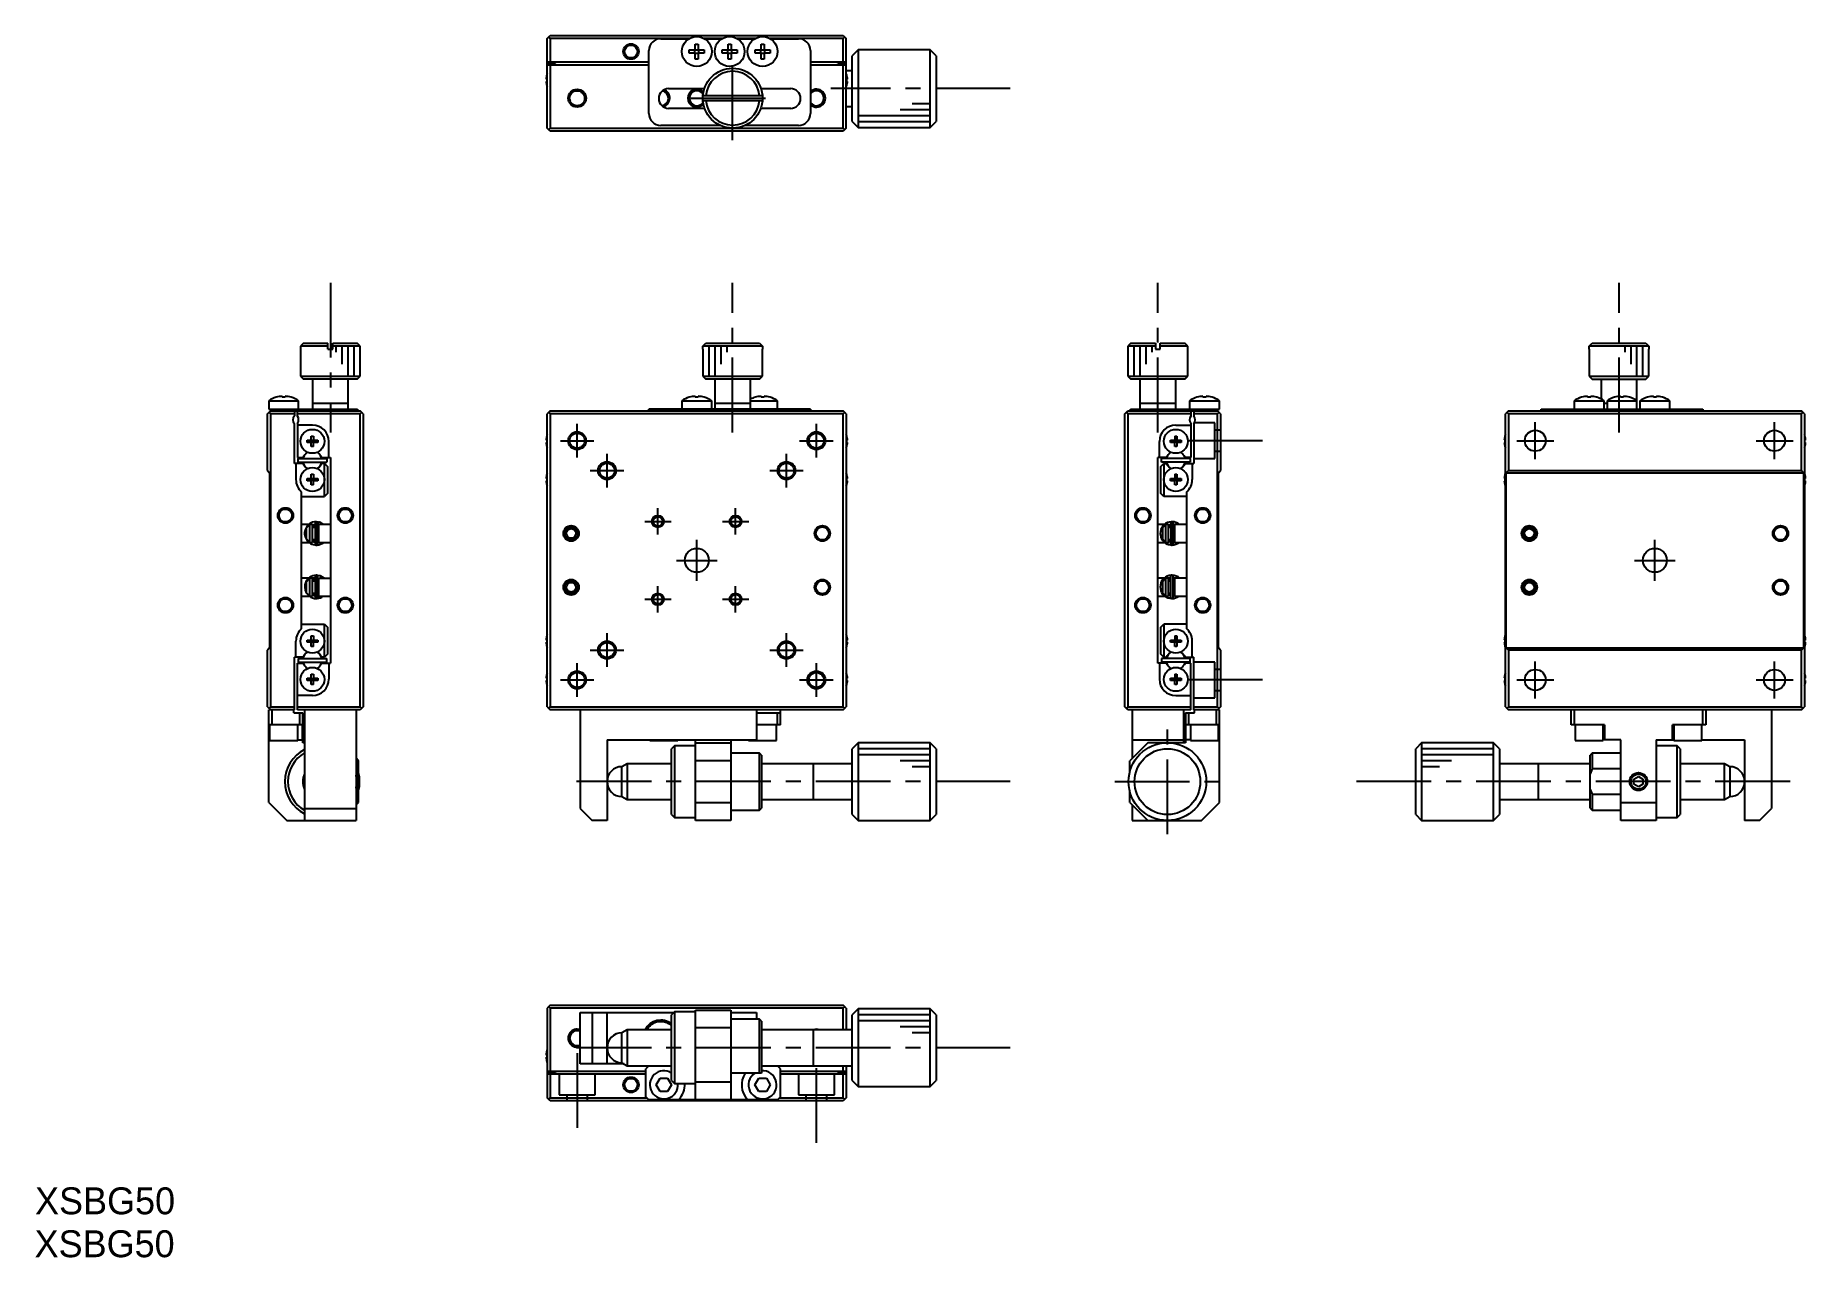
# Model space of a CAD drawing. Extents: x 98 to 394, y -4 to 200.
import ezdxf

# ---------------------------------------------------------------- set-up
doc = ezdxf.new("R2010")
doc.units = 0
doc.header["$LTSCALE"] = 10
doc.linetypes.add('CENTER', pattern=[2, 1.25, -0.25, 0.25, -0.25])
doc.linetypes.add('DASHED', pattern=[3.5, 2, -1.5])
doc.layers.get('0').update_dxf_attribs({"linetype": 'CONTINUOUS'})
doc.layers.add('CENTER', color=1, linetype='CENTER')
doc.styles.get("Standard").update_dxf_attribs({"font": 'FGP教科書体NT-M'})

msp = doc.modelspace()

# ---------------------------------------------------------------- texts
at = {"color": 7}
for p in [(97.920611, 2.829797), (97.846146, -4.347549)]:
    msp.add_text('XSBG50', height=4.5, dxfattribs=at).set_placement(p)

# ---------------------------------------------------------------- linework, layer by layer
at = {"color": 7, "linetype": 'CONTINUOUS'}
for p, q in [((183.552981, 199.435219), (184.052981, 199.935219)), ((183.552981, 184.435219), (183.552981, 199.435219)), ((183.802981, 199.685219), (184.052981, 199.435219)), ((184.052981, 199.935219), (233.052981, 199.935219)), ((184.052981, 199.435219), (184.052981, 195.435219)), ((207.365547, 199.435219), (184.052981, 199.435219)), ((202.552981, 199.385219), (207.277246, 199.385219)), ((208.292981, 198.493809), (208.812981, 198.493809)), ((208.292981, 197.495219), (208.292981, 198.493809)), ((208.812981, 198.493809), (208.812981, 197.495219)), ((212.865547, 199.435219), (209.740416, 199.435219)), ((209.828716, 199.385219), (212.777246, 199.385219)), ((213.792981, 198.493809), (214.312981, 198.493809)), ((213.792981, 197.495219), (213.792981, 198.493809)), ((214.312981, 198.493809), (214.312981, 197.495219)), ((218.365547, 199.435219), (215.240416, 199.435219)), ((215.328716, 199.385219), (218.277246, 199.385219)), ((219.292981, 198.493809), (219.812981, 198.493809)), ((219.292981, 197.495219), (219.292981, 198.493809)), ((219.812981, 198.493809), (219.812981, 197.495219)), ((233.052981, 199.435219), (220.740416, 199.435219)), ((220.828716, 199.385219), (225.552981, 199.385219)), ((233.052981, 199.935219), (233.552981, 199.435219)), ((233.052981, 199.435219), (233.302981, 199.685219)), ((233.052981, 195.435219), (233.052981, 199.435219)), ((233.552981, 184.435219), (233.552981, 199.435219)), ((200.552981, 195.435219), (183.552981, 195.435219)), ((200.552981, 186.885219), (200.552981, 197.385219)), ((207.294392, 196.975219), (207.294392, 197.495219)), ((207.294392, 197.495219), (208.292981, 197.495219)), ((208.292981, 196.975219), (207.294392, 196.975219)), ((208.251606, 196.975219), (208.251606, 197.495219)), ((208.292981, 197.536594), (208.812981, 197.536594)), ((208.292981, 195.97663), (208.292981, 196.975219)), ((208.812981, 196.933844), (208.292981, 196.933844)), ((208.812981, 195.97663), (208.292981, 195.97663)), ((208.812981, 197.495219), (209.811571, 197.495219)), ((208.812981, 196.975219), (208.812981, 195.97663)), ((209.811571, 196.975219), (208.812981, 196.975219)), ((208.854356, 197.495219), (208.854356, 196.975219)), ((209.811571, 197.495219), (209.811571, 196.975219)), ((212.794392, 196.975219), (212.794392, 197.495219)), ((212.794392, 197.495219), (213.792981, 197.495219)), ((213.792981, 196.975219), (212.794392, 196.975219)), ((213.751606, 196.975219), (213.751606, 197.495219)), ((213.792981, 197.536594), (214.312981, 197.536594)), ((213.792981, 195.97663), (213.792981, 196.975219)), ((214.312981, 196.933844), (213.792981, 196.933844)), ((214.312981, 195.97663), (213.792981, 195.97663)), ((214.312981, 197.495219), (215.311571, 197.495219)), ((214.312981, 196.975219), (214.312981, 195.97663)), ((215.311571, 196.975219), (214.312981, 196.975219)), ((214.354356, 197.495219), (214.354356, 196.975219)), ((215.311571, 197.495219), (215.311571, 196.975219)), ((218.294392, 196.975219), (218.294392, 197.495219)), ((218.294392, 197.495219), (219.292981, 197.495219)), ((219.292981, 196.975219), (218.294392, 196.975219)), ((219.251606, 196.975219), (219.251606, 197.495219)), ((219.292981, 197.536594), (219.812981, 197.536594)), ((219.292981, 195.97663), (219.292981, 196.975219)), ((219.812981, 196.933844), (219.292981, 196.933844)), ((219.812981, 195.97663), (219.292981, 195.97663)), ((219.812981, 197.495219), (220.811571, 197.495219)), ((219.812981, 196.975219), (219.812981, 195.97663)), ((220.811571, 196.975219), (219.812981, 196.975219)), ((219.854356, 197.495219), (219.854356, 196.975219)), ((220.811571, 197.495219), (220.811571, 196.975219)), ((227.552981, 197.385219), (227.552981, 186.885219)), ((233.552981, 195.435219), (227.552981, 195.435219)), ((235.552981, 197.535219), (234.552981, 196.535219)), ((234.552981, 185.535219), (234.552981, 196.535219)), ((235.552981, 197.535219), (235.552981, 184.535219)), ((247.552981, 197.535219), (235.552981, 197.535219)), ((248.552981, 196.535219), (247.552981, 197.535219)), ((247.552981, 184.535219), (247.552981, 197.535219)), ((248.552981, 196.535219), (248.552981, 185.535219)), ((183.363122, 192.615219), (183.48346, 192.615219)), ((183.478837, 193.323835), (183.48346, 193.321581)), ((183.48346, 192.615219), (183.48346, 192.255219)), ((183.552981, 195.185219), (184.952981, 195.185219)), ((200.552981, 194.935219), (183.552981, 194.935219)), ((184.052981, 194.935219), (184.052981, 184.435219)), ((184.952981, 194.935219), (184.952981, 195.185219)), ((233.552981, 194.935219), (227.552981, 194.935219)), ((233.552981, 195.185219), (232.152981, 195.185219)), ((232.152981, 194.935219), (232.152981, 195.185219)), ((233.052981, 184.435219), (233.052981, 194.935219)), ((234.552981, 194.035219), (233.552981, 194.035219)), ((233.622503, 193.321581), (233.627125, 193.323835)), ((233.622503, 192.615219), (233.74284, 192.615219)), ((233.622503, 192.255219), (233.622503, 192.615219)), ((183.48346, 192.255219), (183.363122, 192.255219)), ((183.48346, 191.548858), (183.478837, 191.546603)), ((203.852981, 191.035219), (209.815894, 191.035219)), ((219.536956, 189.835219), (209.569007, 189.835219)), ((219.290069, 191.035219), (224.252981, 191.035219)), ((233.74284, 192.255219), (233.622503, 192.255219)), ((233.627125, 191.546603), (233.622503, 191.548858)), ((209.850854, 187.735219), (203.852981, 187.735219)), ((209.569007, 189.035219), (219.536956, 189.035219)), ((224.252981, 187.735219), (219.255109, 187.735219)), ((233.552981, 188.035219), (234.552981, 188.035219)), ((184.052981, 183.935219), (183.552981, 184.435219)), ((184.052981, 184.435219), (183.802981, 184.185219)), ((184.052981, 184.435219), (233.052981, 184.435219)), ((233.052981, 183.935219), (184.052981, 183.935219)), ((212.47994, 184.885219), (202.552981, 184.885219)), ((225.552981, 184.885219), (216.626023, 184.885219)), ((233.302981, 184.185219), (233.052981, 184.435219)), ((233.552981, 184.435219), (233.052981, 183.935219)), ((234.552981, 185.535219), (235.552981, 184.535219)), ((235.552981, 184.535219), (247.552981, 184.535219)), ((247.552981, 184.535219), (248.552981, 185.535219)), ((142.791274, 148.468422), (142.291274, 147.968422)), ((142.791274, 148.468422), (146.891274, 148.468422)), ((146.891274, 147.468422), (146.891274, 148.468422)), ((147.691274, 148.468422), (151.791274, 148.468422)), ((147.691274, 147.468422), (147.691274, 148.468422)), ((152.291274, 147.968422), (151.791274, 148.468422)), ((209.569007, 147.968422), (210.070794, 148.468422)), ((210.070794, 148.468422), (219.035168, 148.468422)), ((219.035168, 148.468422), (219.536956, 147.968422)), ((281.141498, 148.468422), (280.641498, 147.968422)), ((281.141498, 148.468422), (285.241498, 148.468422)), ((285.241498, 148.468422), (285.241498, 147.468422)), ((286.041498, 148.468422), (290.141498, 148.468422)), ((286.041498, 147.468422), (286.041498, 148.468422)), ((290.641498, 147.968422), (290.141498, 148.468422)), ((357.762708, 147.968422), (358.264496, 148.468422)), ((358.264496, 148.468422), (367.22887, 148.468422)), ((367.22887, 148.468422), (367.730657, 147.968422)), ((146.891274, 147.968422), (142.291274, 147.968422)), ((142.291274, 147.968422), (142.291274, 142.968422)), ((146.891274, 147.468422), (147.691274, 147.468422)), ((152.291274, 147.968422), (147.691274, 147.968422)), ((152.291274, 142.968422), (152.291274, 147.968422)), ((209.552981, 147.468422), (209.552981, 142.968422)), ((209.552981, 147.468422), (209.569007, 147.468422)), ((209.569007, 147.468422), (209.569007, 147.968422)), ((219.536956, 147.968422), (209.569007, 147.968422)), ((219.536956, 147.968422), (219.536956, 147.468422)), ((219.536956, 147.468422), (219.552981, 147.468422)), ((219.552981, 142.968422), (219.552981, 147.468422)), ((285.241498, 147.968422), (280.641498, 147.968422)), ((280.641498, 147.968422), (280.641498, 142.968422)), ((285.241498, 147.468422), (286.041498, 147.468422)), ((290.641498, 147.968422), (286.041498, 147.968422)), ((290.641498, 142.968422), (290.641498, 147.968422)), ((357.746683, 147.468422), (357.762708, 147.468422)), ((357.746683, 147.468422), (357.746683, 142.968422)), ((357.762708, 147.468422), (357.762708, 147.968422)), ((367.730657, 147.968422), (357.762708, 147.968422)), ((367.730657, 147.968422), (367.730657, 147.468422)), ((367.730657, 147.468422), (367.746683, 147.468422)), ((367.746683, 142.968422), (367.746683, 147.468422)), ((142.291274, 142.968422), (142.791274, 142.468422)), ((142.291274, 142.968422), (152.291274, 142.968422)), ((151.791274, 142.468422), (142.791274, 142.468422)), ((144.291274, 142.468422), (144.291274, 137.468422)), ((150.291274, 137.468422), (150.291274, 142.468422)), ((151.791274, 142.468422), (152.291274, 142.968422)), ((209.552981, 142.968422), (219.552981, 142.968422)), ((209.552981, 142.968422), (210.052981, 142.468422)), ((219.052981, 142.468422), (210.052981, 142.468422)), ((211.552981, 142.468422), (211.552981, 137.468422)), ((217.552981, 137.468422), (217.552981, 142.468422)), ((219.052981, 142.468422), (219.552981, 142.968422)), ((280.641498, 142.968422), (290.641498, 142.968422)), ((280.641498, 142.968422), (281.141498, 142.468422)), ((290.141498, 142.468422), (281.141498, 142.468422)), ((282.641498, 142.468422), (282.641498, 137.468422)), ((288.641498, 137.468422), (288.641498, 142.468422)), ((290.141498, 142.468422), (290.641498, 142.968422)), ((357.746683, 142.968422), (367.746683, 142.968422)), ((357.746683, 142.968422), (358.246683, 142.468422)), ((358.246683, 142.468422), (367.246683, 142.468422)), ((359.746683, 142.468422), (359.746683, 139.149551)), ((365.746683, 137.468422), (365.746683, 142.468422)), ((367.246683, 142.468422), (367.746683, 142.968422)), ((138.232685, 139.431003), (138.229341, 139.437858)), ((139.231274, 139.431003), (139.231274, 139.603375)), ((139.751274, 139.431003), (139.231274, 139.431003)), ((139.751274, 139.603375), (139.751274, 139.431003)), ((140.753207, 139.437858), (140.749864, 139.431003)), ((207.294392, 139.431003), (207.291048, 139.437858)), ((208.292981, 139.431003), (208.292981, 139.603375)), ((208.812981, 139.431003), (208.292981, 139.431003)), ((208.812981, 139.603375), (208.812981, 139.431003)), ((209.814914, 139.437858), (209.811571, 139.431003)), ((218.294392, 139.431003), (218.291048, 139.437858)), ((219.292981, 139.431003), (219.292981, 139.603375)), ((219.812981, 139.431003), (219.292981, 139.431003)), ((219.812981, 139.603375), (219.812981, 139.431003)), ((220.814914, 139.437858), (220.811571, 139.431003)), ((292.182908, 139.431003), (292.179565, 139.437858)), ((293.181498, 139.431003), (293.181498, 139.603375)), ((293.701498, 139.431003), (293.181498, 139.431003)), ((293.701498, 139.603375), (293.701498, 139.431003)), ((294.703431, 139.437858), (294.700087, 139.431003)), ((356.488093, 139.431003), (356.48475, 139.437858)), ((357.486683, 139.431003), (357.486683, 139.603375)), ((358.006683, 139.431003), (357.486683, 139.431003)), ((358.006683, 139.603375), (358.006683, 139.431003)), ((359.008616, 139.437858), (359.005272, 139.431003)), ((361.988093, 139.431003), (361.98475, 139.437858)), ((362.986683, 139.431003), (362.986683, 139.603375)), ((363.506683, 139.431003), (362.986683, 139.431003)), ((363.506683, 139.603375), (363.506683, 139.431003)), ((364.508616, 139.437858), (364.505272, 139.431003)), ((367.488093, 139.431003), (367.48475, 139.437858)), ((368.486683, 139.431003), (368.486683, 139.603375)), ((369.006683, 139.431003), (368.486683, 139.431003)), ((369.006683, 139.603375), (369.006683, 139.431003)), ((370.008616, 139.437858), (370.005272, 139.431003)), ((136.791274, 136.668422), (137.291274, 137.168422)), ((136.791274, 127.168422), (136.791274, 136.668422)), ((136.991274, 138.86008), (141.991274, 138.86008)), ((136.991274, 138.86008), (136.991274, 137.468422)), ((136.991274, 137.468422), (151.841274, 137.468422)), ((137.291274, 136.668422), (137.041274, 136.918422)), ((137.291274, 137.168422), (152.291274, 137.168422)), ((137.291274, 136.668422), (137.291274, 87.668422)), ((141.291274, 136.668422), (137.291274, 136.668422)), ((137.341274, 137.168422), (137.341274, 137.468422)), ((141.291274, 137.168422), (141.291274, 136.32986)), ((141.791274, 136.268422), (141.791274, 137.168422)), ((152.291274, 136.668422), (141.791274, 136.668422)), ((141.991274, 137.468422), (141.991274, 138.86008)), ((144.291274, 138.468422), (150.291274, 138.468422)), ((151.841274, 137.468422), (151.841274, 137.168422)), ((152.791274, 136.668422), (152.291274, 137.168422)), ((152.541274, 136.918422), (152.291274, 136.668422)), ((152.291274, 87.668422), (152.291274, 136.668422)), ((152.791274, 136.668422), (152.791274, 87.668422)), ((184.052981, 137.168422), (183.552981, 136.668422)), ((183.552981, 87.668422), (183.552981, 136.668422)), ((184.052981, 136.668422), (183.802981, 136.918422)), ((184.052981, 137.168422), (233.052981, 137.168422)), ((233.052981, 136.668422), (184.052981, 136.668422)), ((184.052981, 136.668422), (184.052981, 87.668422)), ((200.552981, 137.168422), (200.552981, 137.468422)), ((227.552981, 137.468422), (200.552981, 137.468422)), ((206.052981, 138.86008), (211.052981, 138.86008)), ((206.052981, 138.86008), (206.052981, 137.468422)), ((211.052981, 137.468422), (211.052981, 138.86008)), ((211.552981, 138.468422), (217.552981, 138.468422)), ((217.552981, 138.86008), (222.052981, 138.86008)), ((222.052981, 137.468422), (222.052981, 138.86008)), ((227.552981, 137.468422), (227.552981, 137.168422)), ((233.552981, 136.668422), (233.052981, 137.168422)), ((233.302981, 136.918422), (233.052981, 136.668422)), ((233.052981, 87.668422), (233.052981, 136.668422)), ((233.552981, 136.668422), (233.552981, 87.668422)), ((280.141498, 136.668422), (280.641498, 137.168422)), ((280.141498, 87.668422), (280.141498, 136.668422)), ((280.641498, 136.668422), (280.391498, 136.918422)), ((280.641498, 137.168422), (295.641498, 137.168422)), ((291.141498, 136.668422), (280.641498, 136.668422)), ((280.641498, 136.668422), (280.641498, 87.668422)), ((281.091498, 137.168422), (281.091498, 137.468422)), ((281.091498, 137.468422), (295.941498, 137.468422)), ((282.641498, 138.468422), (288.641498, 138.468422)), ((290.941498, 138.86008), (295.941498, 138.86008)), ((290.941498, 138.86008), (290.941498, 137.468422)), ((291.141498, 137.168422), (291.141498, 136.268422)), ((291.641498, 137.168422), (291.641498, 136.32986)), ((295.641498, 136.668422), (291.641498, 136.668422)), ((295.591498, 137.468422), (295.591498, 137.168422)), ((296.141498, 136.668422), (295.641498, 137.168422)), ((295.891498, 136.918422), (295.641498, 136.668422)), ((295.641498, 87.668422), (295.641498, 136.668422)), ((295.941498, 137.468422), (295.941498, 138.86008)), ((296.141498, 136.668422), (296.141498, 127.168422)), ((344.246683, 137.168422), (343.746683, 136.668422)), ((343.746683, 87.668422), (343.746683, 136.668422)), ((344.246683, 136.668422), (343.996683, 136.918422)), ((344.246683, 137.168422), (393.246683, 137.168422)), ((344.246683, 136.668422), (344.246683, 127.168422)), ((393.246683, 136.668422), (344.246683, 136.668422)), ((349.746683, 137.168422), (349.746683, 137.468422)), ((349.746683, 137.468422), (376.746683, 137.468422)), ((355.246683, 138.86008), (355.246683, 137.468422)), ((355.246683, 138.86008), (360.246683, 138.86008)), ((360.246683, 137.468422), (360.246683, 138.86008)), ((360.246683, 138.468422), (360.746683, 138.468422)), ((360.746683, 138.86008), (360.746683, 137.468422)), ((360.746683, 138.86008), (365.746683, 138.86008)), ((366.246683, 138.86008), (366.246683, 137.468422)), ((366.246683, 138.86008), (371.246683, 138.86008)), ((371.246683, 137.468422), (371.246683, 138.86008)), ((376.746683, 137.468422), (376.746683, 137.168422)), ((393.746683, 136.668422), (393.246683, 137.168422)), ((393.496683, 136.918422), (393.246683, 136.668422)), ((393.246683, 127.168422), (393.246683, 136.668422)), ((393.746683, 136.668422), (393.746683, 87.668422)), ((141.291274, 128.368422), (141.291274, 135.006985)), ((141.791274, 135.068422), (141.791274, 129.368422)), ((144.291274, 134.768422), (141.791274, 134.768422)), ((288.641498, 134.768422), (291.141498, 134.768422)), ((291.141498, 135.068422), (291.141498, 129.368422)), ((291.641498, 135.006985), (291.641498, 128.368422)), ((143.404913, 132.248422), (144.111274, 132.248422)), ((143.404913, 131.888422), (143.404913, 132.248422)), ((144.111274, 131.888422), (143.404913, 131.888422)), ((144.111274, 132.954784), (144.471274, 132.954784)), ((144.111274, 132.248422), (144.111274, 132.954784)), ((144.121646, 132.23805), (144.111274, 132.248422)), ((144.121646, 131.898795), (144.111274, 131.888422)), ((144.111274, 131.182061), (144.111274, 131.888422)), ((144.471274, 131.182061), (144.111274, 131.182061)), ((144.121646, 131.898795), (144.121646, 132.23805)), ((144.121646, 132.23805), (144.460902, 132.23805)), ((144.460902, 131.898795), (144.121646, 131.898795)), ((144.460902, 132.23805), (144.471274, 132.248422)), ((144.460902, 132.23805), (144.460902, 131.898795)), ((144.460902, 131.898795), (144.471274, 131.888422)), ((144.471274, 132.954784), (144.471274, 132.248422)), ((144.471274, 132.248422), (145.177636, 132.248422)), ((145.177636, 131.888422), (144.471274, 131.888422)), ((144.471274, 131.182061), (144.471274, 131.888422)), ((145.177636, 132.248422), (145.177636, 131.888422)), ((147.041274, 129.368422), (147.041274, 132.018422)), ((183.363122, 132.248422), (183.48346, 132.248422)), ((183.48346, 131.888422), (183.363122, 131.888422)), ((183.478837, 132.957038), (183.48346, 132.954784)), ((183.48346, 131.182061), (183.478837, 131.179807)), ((183.48346, 132.248422), (183.48346, 131.888422)), ((233.622503, 132.954784), (233.627125, 132.957038)), ((233.622503, 131.888422), (233.622503, 132.248422)), ((233.622503, 132.248422), (233.74284, 132.248422)), ((233.74284, 131.888422), (233.622503, 131.888422)), ((233.627125, 131.179807), (233.622503, 131.182061)), ((285.891498, 129.368422), (285.891498, 132.018422)), ((287.755136, 131.888422), (287.755136, 132.248422)), ((287.755136, 132.248422), (288.461498, 132.248422)), ((288.461498, 131.888422), (287.755136, 131.888422)), ((288.461498, 132.954784), (288.821498, 132.954784)), ((288.461498, 132.954784), (288.461498, 132.248422)), ((288.47187, 132.23805), (288.461498, 132.248422)), ((288.47187, 131.898795), (288.461498, 131.888422)), ((288.461498, 131.182061), (288.461498, 131.888422)), ((288.821498, 131.182061), (288.461498, 131.182061)), ((288.47187, 132.23805), (288.811126, 132.23805)), ((288.47187, 131.898795), (288.47187, 132.23805)), ((288.811126, 131.898795), (288.47187, 131.898795)), ((288.811126, 132.23805), (288.821498, 132.248422)), ((288.811126, 132.23805), (288.811126, 131.898795)), ((288.811126, 131.898795), (288.821498, 131.888422)), ((288.821498, 132.954784), (288.821498, 132.248422)), ((288.821498, 132.248422), (289.527859, 132.248422)), ((288.821498, 131.888422), (288.821498, 131.182061)), ((289.527859, 131.888422), (288.821498, 131.888422)), ((289.527859, 132.248422), (289.527859, 131.888422)), ((343.556824, 132.248422), (343.677161, 132.248422)), ((343.677161, 131.888422), (343.556824, 131.888422)), ((343.672539, 132.957038), (343.677161, 132.954784)), ((343.677161, 131.182061), (343.672539, 131.179807)), ((343.677161, 132.248422), (343.677161, 131.888422)), ((393.816204, 132.954784), (393.820827, 132.957038)), ((393.816204, 132.248422), (393.936542, 132.248422)), ((393.816204, 131.888422), (393.816204, 132.248422)), ((393.936542, 131.888422), (393.816204, 131.888422)), ((393.820827, 131.179807), (393.816204, 131.182061)), ((142.746862, 128.368422), (141.291274, 128.368422)), ((141.541274, 128.368422), (141.541274, 125.668422)), ((141.791274, 129.368422), (142.746862, 129.368422)), ((141.891274, 128.568422), (141.891274, 129.168422)), ((141.891274, 129.168422), (146.691274, 129.168422)), ((141.891274, 128.568422), (146.691274, 128.568422)), ((142.746862, 129.368422), (142.916459, 129.662172)), ((142.916459, 128.074672), (142.746862, 128.368422)), ((145.666089, 129.662172), (145.835686, 129.368422)), ((145.835686, 128.368422), (145.666089, 128.074672)), ((145.835686, 129.368422), (147.291274, 129.368422)), ((146.291274, 128.368422), (145.835686, 128.368422)), ((146.291274, 128.368422), (146.791274, 127.868422)), ((146.291274, 122.868422), (146.291274, 128.368422)), ((146.691274, 129.168422), (146.691274, 128.568422)), ((146.791274, 127.868422), (146.791274, 123.368422)), ((147.291274, 129.368422), (147.291274, 94.968422)), ((287.097086, 129.368422), (285.641498, 129.368422)), ((285.641498, 94.968422), (285.641498, 129.368422)), ((286.141498, 127.868422), (286.641498, 128.368422)), ((286.141498, 123.368422), (286.141498, 127.868422)), ((291.041498, 129.168422), (286.241498, 129.168422)), ((286.241498, 128.568422), (286.241498, 129.168422)), ((291.041498, 128.568422), (286.241498, 128.568422)), ((286.641498, 128.368422), (287.097086, 128.368422)), ((286.641498, 128.368422), (286.641498, 122.868422)), ((287.266683, 129.662172), (287.097086, 129.368422)), ((287.097086, 128.368422), (287.266683, 128.074672)), ((290.18591, 129.368422), (290.016313, 129.662172)), ((290.016313, 128.074672), (290.18591, 128.368422)), ((291.141498, 129.368422), (290.18591, 129.368422)), ((290.18591, 128.368422), (291.641498, 128.368422)), ((291.041498, 129.168422), (291.041498, 128.568422)), ((291.391498, 128.368422), (291.391498, 125.668422)), ((136.791274, 127.168422), (137.141274, 126.818422)), ((137.141274, 126.818422), (137.141274, 97.518422)), ((143.404913, 125.848422), (144.111274, 125.848422)), ((143.404913, 125.488422), (143.404913, 125.848422)), ((144.111274, 125.488422), (143.404913, 125.488422)), ((144.111274, 126.554784), (144.471274, 126.554784)), ((144.111274, 125.848422), (144.111274, 126.554784)), ((144.121646, 125.83805), (144.111274, 125.848422)), ((144.121646, 125.498795), (144.111274, 125.488422)), ((144.111274, 124.782061), (144.111274, 125.488422)), ((144.471274, 124.782061), (144.111274, 124.782061)), ((144.121646, 125.498795), (144.121646, 125.83805)), ((144.121646, 125.83805), (144.460902, 125.83805)), ((144.460902, 125.498795), (144.121646, 125.498795)), ((144.460902, 125.83805), (144.471274, 125.848422)), ((144.460902, 125.83805), (144.460902, 125.498795)), ((144.460902, 125.498795), (144.471274, 125.488422)), ((144.471274, 126.554784), (144.471274, 125.848422)), ((144.471274, 125.848422), (145.177636, 125.848422)), ((145.177636, 125.488422), (144.471274, 125.488422)), ((144.471274, 124.782061), (144.471274, 125.488422)), ((145.177636, 125.848422), (145.177636, 125.488422)), ((183.363122, 125.848422), (183.48346, 125.848422)), ((183.48346, 125.488422), (183.363122, 125.488422)), ((183.478837, 126.557038), (183.48346, 126.554784)), ((183.48346, 124.782061), (183.478837, 124.779807)), ((183.48346, 125.848422), (183.48346, 125.488422)), ((233.622503, 126.554784), (233.627125, 126.557038)), ((233.622503, 125.488422), (233.622503, 125.848422)), ((233.622503, 125.848422), (233.74284, 125.848422)), ((233.74284, 125.488422), (233.622503, 125.488422)), ((233.627125, 124.779807), (233.622503, 124.782061)), ((287.755136, 125.488422), (287.755136, 125.848422)), ((287.755136, 125.848422), (288.461498, 125.848422)), ((288.461498, 125.488422), (287.755136, 125.488422)), ((288.461498, 126.554784), (288.821498, 126.554784)), ((288.461498, 126.554784), (288.461498, 125.848422)), ((288.47187, 125.83805), (288.461498, 125.848422)), ((288.47187, 125.498795), (288.461498, 125.488422)), ((288.461498, 124.782061), (288.461498, 125.488422)), ((288.821498, 124.782061), (288.461498, 124.782061)), ((288.47187, 125.83805), (288.811126, 125.83805)), ((288.47187, 125.498795), (288.47187, 125.83805)), ((288.811126, 125.498795), (288.47187, 125.498795)), ((288.811126, 125.83805), (288.821498, 125.848422)), ((288.811126, 125.83805), (288.811126, 125.498795)), ((288.811126, 125.498795), (288.821498, 125.488422)), ((288.821498, 126.554784), (288.821498, 125.848422)), ((288.821498, 125.848422), (289.527859, 125.848422)), ((288.821498, 125.488422), (288.821498, 124.782061)), ((289.527859, 125.488422), (288.821498, 125.488422)), ((289.527859, 125.848422), (289.527859, 125.488422)), ((295.791498, 126.818422), (296.141498, 127.168422)), ((295.791498, 97.518422), (295.791498, 126.818422)), ((343.556824, 125.848422), (343.677161, 125.848422)), ((343.677161, 125.488422), (343.556824, 125.488422)), ((343.672539, 126.557038), (343.677161, 126.554784)), ((343.677161, 124.782061), (343.672539, 124.779807)), ((343.677161, 125.848422), (343.677161, 125.488422)), ((343.896683, 126.818422), (344.246683, 127.168422)), ((343.896683, 97.518422), (343.896683, 126.818422)), ((343.896683, 126.818422), (393.596683, 126.818422)), ((344.246683, 127.168422), (393.246683, 127.168422)), ((393.246683, 127.168422), (393.596683, 126.818422)), ((393.596683, 126.818422), (393.596683, 97.518422)), ((393.816204, 126.554784), (393.820827, 126.557038)), ((393.816204, 125.848422), (393.936542, 125.848422)), ((393.816204, 125.488422), (393.816204, 125.848422)), ((393.936542, 125.488422), (393.816204, 125.488422)), ((393.820827, 124.779807), (393.816204, 124.782061)), ((142.491274, 100.747485), (142.491274, 123.58936)), ((142.491274, 122.868422), (146.291274, 122.868422)), ((146.791274, 123.368422), (146.291274, 122.868422)), ((286.641498, 122.868422), (286.141498, 123.368422)), ((290.441498, 122.868422), (286.641498, 122.868422)), ((290.441498, 123.58936), (290.441498, 100.747485)), ((144.743424, 118.426469), (144.743424, 114.926469)), ((145.712303, 118.467425), (144.97076, 118.625149)), ((145.142743, 118.458307), (145.140985, 118.457471)), ((145.174332, 118.472324), (145.142743, 118.458307)), ((145.143424, 114.926469), (145.143424, 118.426469)), ((145.20657, 118.484743), (145.174332, 118.472324)), ((145.239375, 118.495535), (145.20657, 118.484743)), ((145.272669, 118.504674), (145.239375, 118.495535)), ((145.30637, 118.512137), (145.272669, 118.504674)), ((145.340394, 118.517907), (145.30637, 118.512137)), ((145.37466, 118.52197), (145.340394, 118.517907)), ((145.409083, 118.524316), (145.37466, 118.52197)), ((145.443579, 118.52494), (145.409083, 118.524316)), ((145.478065, 118.523838), (145.443579, 118.52494)), ((145.512455, 118.521015), (145.478065, 118.523838)), ((145.546666, 118.516476), (145.512455, 118.521015)), ((145.580613, 118.510232), (145.546666, 118.516476)), ((145.614215, 118.502298), (145.580613, 118.510232)), ((145.647387, 118.492692), (145.614215, 118.502298)), ((145.719102, 118.464511), (145.61508, 118.168404)), ((145.680048, 118.481439), (145.647387, 118.492692)), ((145.710438, 118.469285), (145.680048, 118.481439)), ((145.698674, 118.38945), (145.694614, 118.376888)), ((145.7023, 118.401338), (145.698674, 118.38945)), ((145.705469, 118.412474), (145.7023, 118.401338)), ((145.70816, 118.422787), (145.705469, 118.412474)), ((145.710356, 118.432208), (145.70816, 118.422787)), ((145.709106, 118.469567), (145.711098, 118.468911)), ((146.197073, 118.168457), (145.709998, 118.468434)), ((145.712043, 118.440678), (145.710356, 118.432208)), ((145.711098, 118.468911), (145.712577, 118.467066)), ((145.71321, 118.448142), (145.712043, 118.440678)), ((145.712577, 118.467066), (145.713532, 118.464043)), ((145.71385, 118.45455), (145.71321, 118.448142)), ((145.713532, 118.464043), (145.713957, 118.459862)), ((145.713957, 118.459862), (145.71385, 118.45455)), ((287.222774, 118.468434), (287.21252, 118.464012)), ((287.275001, 118.489312), (287.222334, 118.469285)), ((287.789347, 118.426469), (287.789347, 114.926469)), ((287.967408, 118.625242), (287.866784, 118.621616)), ((288.189347, 114.926469), (288.189347, 118.426469)), ((143.690808, 118.168422), (142.491274, 118.168422)), ((143.291274, 117.584938), (143.791274, 118.114106)), ((143.291274, 115.751907), (143.291274, 117.584938)), ((143.791274, 115.222739), (143.291274, 115.751907)), ((144.291274, 118.168422), (143.791274, 118.168422)), ((143.791274, 118.168422), (143.791274, 115.168422)), ((144.291264, 118.083348), (144.743397, 118.21445)), ((144.291274, 115.168422), (144.291274, 118.168422)), ((144.743424, 117.668422), (144.291274, 117.668422)), ((144.291274, 115.668422), (144.743424, 115.668422)), ((144.491274, 117.668422), (144.491274, 118.168422)), ((144.491274, 115.192946), (144.491274, 115.668422)), ((145.143424, 117.824858), (145.291242, 118.084784)), ((145.291274, 117.668422), (145.143424, 117.668422)), ((145.143424, 115.668422), (145.291274, 115.668422)), ((145.291235, 115.268158), (145.143424, 115.52808)), ((145.291274, 118.168422), (145.291274, 115.168422)), ((147.291274, 118.168422), (145.291274, 118.168422)), ((145.610875, 118.180246), (145.60455, 118.168422)), ((145.617336, 118.192752), (145.610875, 118.180246)), ((145.623891, 118.205858), (145.617336, 118.192752)), ((145.630497, 118.219479), (145.623891, 118.205858)), ((145.637112, 118.233528), (145.630497, 118.219479)), ((145.643692, 118.247913), (145.637112, 118.233528)), ((145.650195, 118.262541), (145.643692, 118.247913)), ((145.656579, 118.277317), (145.650195, 118.262541)), ((145.662802, 118.292146), (145.656579, 118.277317)), ((145.668824, 118.30693), (145.662802, 118.292146)), ((145.674607, 118.321576), (145.668824, 118.30693)), ((145.680111, 118.335986), (145.674607, 118.321576)), ((145.685303, 118.350069), (145.680111, 118.335986)), ((145.690148, 118.363732), (145.685303, 118.350069)), ((145.694614, 118.376888), (145.690148, 118.363732)), ((286.736559, 118.168422), (285.641498, 118.168422)), ((286.441498, 117.584938), (286.941498, 118.114106)), ((286.441498, 117.584938), (286.441498, 115.751907)), ((286.941498, 115.222739), (286.441498, 115.751907)), ((287.441498, 118.168422), (286.941498, 118.168422)), ((286.941498, 118.168422), (286.941498, 115.168422)), ((287.441318, 118.127022), (287.789346, 118.214468)), ((287.441484, 118.120171), (287.451269, 118.121797)), ((287.441498, 115.168422), (287.441498, 118.168422)), ((287.789347, 117.668422), (287.441498, 117.668422)), ((287.441498, 115.668422), (287.789347, 115.668422)), ((287.451269, 118.121797), (287.46599, 118.123604)), ((287.46599, 118.123604), (287.480788, 118.124656)), ((287.480788, 118.124656), (287.495623, 118.124951)), ((287.495623, 118.124951), (287.510457, 118.124488)), ((287.510457, 118.124488), (287.525249, 118.123267)), ((287.525249, 118.123267), (287.539962, 118.121292)), ((287.539962, 118.121292), (287.554554, 118.118569)), ((287.554554, 118.118569), (287.568989, 118.115105)), ((287.568989, 118.115105), (287.583229, 118.11091)), ((287.583229, 118.11091), (287.597236, 118.105998)), ((287.597236, 118.105998), (287.610974, 118.100381)), ((287.610974, 118.100381), (287.624408, 118.094077)), ((287.624408, 118.094077), (287.637504, 118.087103)), ((287.637504, 118.087103), (287.650229, 118.079478)), ((287.641498, 117.668422), (287.641498, 118.085172)), ((287.641498, 115.268204), (287.641498, 115.668422)), ((287.650229, 118.079478), (287.662552, 118.071225)), ((287.662552, 118.071225), (287.674443, 118.062366)), ((287.674443, 118.062366), (287.685872, 118.052925)), ((287.685872, 118.052925), (287.696814, 118.042928)), ((287.696814, 118.042928), (287.707242, 118.032401)), ((287.707242, 118.032401), (287.717132, 118.021371)), ((287.717132, 118.021371), (287.726461, 118.009869)), ((287.726461, 118.009869), (287.735209, 117.997923)), ((287.735209, 117.997923), (287.743356, 117.985563)), ((287.743356, 117.985563), (287.750884, 117.972821)), ((287.750884, 117.972821), (287.757776, 117.959727)), ((287.757776, 117.959727), (287.764019, 117.946316)), ((287.764019, 117.946316), (287.769597, 117.932618)), ((287.772191, 115.427427), (287.766967, 115.413623)), ((287.769597, 117.932618), (287.7745, 117.918667)), ((287.776737, 115.441471), (287.772191, 115.427427)), ((287.7745, 117.918667), (287.778718, 117.904497)), ((287.780597, 115.455719), (287.776737, 115.441471)), ((287.778718, 117.904497), (287.782242, 117.890142)), ((287.783761, 115.470139), (287.780597, 115.455719)), ((287.782242, 117.890142), (287.785064, 117.875635)), ((287.786223, 115.484697), (287.783761, 115.470139)), ((287.785064, 117.875635), (287.787178, 117.861011)), ((287.787977, 115.499359), (287.786223, 115.484697)), ((287.787178, 117.861011), (287.788582, 117.846304)), ((287.789019, 115.514091), (287.787977, 115.499359)), ((287.788582, 117.846304), (287.789271, 117.831548)), ((287.789348, 115.52808), (287.789019, 115.514091)), ((287.789271, 117.831548), (287.789348, 117.824858)), ((288.441498, 117.668422), (288.189347, 117.668422)), ((288.189347, 115.668422), (288.441498, 115.668422)), ((288.18935, 118.21415), (288.441611, 118.159844)), ((290.441498, 118.168422), (288.441498, 118.168422)), ((288.441498, 118.168422), (288.441498, 115.168422)), ((142.491274, 115.168422), (143.710012, 115.168422)), ((143.791274, 115.168422), (144.291274, 115.168422)), ((144.743423, 115.138788), (144.291206, 115.26932)), ((144.965401, 114.727696), (145.06619, 114.731335)), ((145.304634, 115.167616), (145.143427, 115.13847)), ((145.291274, 115.168422), (147.291274, 115.168422)), ((145.651746, 114.86087), (145.710438, 114.883653)), ((145.70662, 114.883884), (145.709106, 114.883371)), ((145.709106, 114.883371), (145.708799, 114.884103)), ((145.710438, 114.883653), (145.709106, 114.883371)), ((145.710196, 114.884589), (145.763126, 114.908191)), ((285.641498, 115.168422), (286.754838, 115.168422)), ((286.941498, 115.168422), (287.441498, 115.168422)), ((287.213462, 114.888461), (287.283139, 115.116748)), ((287.219, 114.899484), (287.218793, 114.894088)), ((287.218793, 114.894088), (287.219094, 114.889763)), ((287.219713, 114.905918), (287.219, 114.899484)), ((287.219094, 114.889763), (287.219558, 114.887547)), ((287.219558, 114.887547), (287.222334, 114.883653)), ((287.220927, 114.913349), (287.219713, 114.905918)), ((287.222635, 114.921733), (287.220927, 114.913349)), ((287.222334, 114.883653), (287.252724, 114.871499)), ((287.224827, 114.931016), (287.222635, 114.921733)), ((287.227489, 114.941143), (287.224827, 114.931016)), ((287.230605, 114.95205), (287.227489, 114.941143)), ((287.234155, 114.963669), (287.230605, 114.95205)), ((287.238118, 114.97593), (287.234155, 114.963669)), ((287.242468, 114.988757), (287.238118, 114.97593)), ((287.24718, 115.00207), (287.242468, 114.988757)), ((287.252224, 115.015787), (287.24718, 115.00207)), ((287.257569, 115.029824), (287.252224, 115.015787)), ((287.252724, 114.871499), (287.285385, 114.860246)), ((287.263182, 115.044094), (287.257569, 115.029824)), ((287.269028, 115.058508), (287.263182, 115.044094)), ((287.275071, 115.072978), (287.269028, 115.058508)), ((287.274329, 114.863388), (287.962024, 114.727788)), ((287.281274, 115.087415), (287.275071, 115.072978)), ((287.287599, 115.101729), (287.281274, 115.087415)), ((287.283139, 115.116748), (287.308576, 115.168434)), ((287.285385, 114.860246), (287.318557, 114.85064)), ((287.294006, 115.115832), (287.287599, 115.101729)), ((287.300456, 115.129636), (287.294006, 115.115832)), ((287.30691, 115.143058), (287.300456, 115.129636)), ((287.313326, 115.156013), (287.30691, 115.143058)), ((287.319667, 115.168422), (287.313326, 115.156013)), ((287.318557, 114.85064), (287.352159, 114.842706)), ((287.352159, 114.842706), (287.386106, 114.836462)), ((287.386106, 114.836462), (287.420317, 114.831923)), ((287.420317, 114.831923), (287.454707, 114.8291)), ((287.445012, 115.232141), (287.441485, 115.232767)), ((287.459702, 115.230012), (287.445012, 115.232141)), ((287.454707, 114.8291), (287.489192, 114.827998)), ((287.474479, 115.228637), (287.459702, 115.230012)), ((287.489305, 115.228019), (287.474479, 115.228637)), ((287.489192, 114.827998), (287.523689, 114.828622)), ((287.50414, 115.22816), (287.489305, 115.228019)), ((287.518946, 115.229058), (287.50414, 115.22816)), ((287.533682, 115.230709), (287.518946, 115.229058)), ((287.523689, 114.828622), (287.558112, 114.830968)), ((287.54831, 115.23311), (287.533682, 115.230709)), ((287.562792, 115.236251), (287.54831, 115.23311)), ((287.558112, 114.830968), (287.592378, 114.835031)), ((287.577091, 115.240123), (287.562792, 115.236251)), ((287.591171, 115.244715), (287.577091, 115.240123)), ((287.604994, 115.250012), (287.591171, 115.244715)), ((287.592378, 114.835031), (287.626402, 114.840801)), ((287.618528, 115.255999), (287.604994, 115.250012)), ((287.631737, 115.26266), (287.618528, 115.255999)), ((287.626402, 114.840801), (287.660103, 114.848264)), ((287.644591, 115.269974), (287.631737, 115.26266)), ((287.657057, 115.277921), (287.644591, 115.269974)), ((287.669106, 115.286481), (287.657057, 115.277921)), ((287.660103, 114.848264), (287.693397, 114.857403)), ((287.680709, 115.295629), (287.669106, 115.286481)), ((287.69184, 115.305341), (287.680709, 115.295629)), ((287.702472, 115.315592), (287.69184, 115.305341)), ((287.693397, 114.857403), (287.726202, 114.868195)), ((287.712581, 115.326354), (287.702472, 115.315592)), ((287.722145, 115.337602), (287.712581, 115.326354)), ((287.731141, 115.349306), (287.722145, 115.337602)), ((287.726202, 114.868195), (287.75844, 114.880614)), ((287.739551, 115.361437), (287.731141, 115.349306)), ((287.747355, 115.373965), (287.739551, 115.361437)), ((287.754535, 115.386859), (287.747355, 115.373965)), ((287.761078, 115.400089), (287.754535, 115.386859)), ((287.75844, 114.880614), (287.790029, 114.894631)), ((287.766967, 115.413623), (287.761078, 115.400089)), ((287.790029, 114.894631), (287.791787, 114.895467)), ((288.441632, 115.193236), (288.189375, 115.138488)), ((288.441498, 115.168422), (290.441498, 115.168422)), ((145.723042, 109.525467), (144.981499, 109.683192)), ((145.153482, 109.51635), (145.151724, 109.515514)), ((145.185072, 109.530367), (145.153482, 109.51635)), ((145.217309, 109.542786), (145.185072, 109.530367)), ((145.250115, 109.553578), (145.217309, 109.542786)), ((145.283408, 109.562716), (145.250115, 109.553578)), ((145.317109, 109.57018), (145.283408, 109.562716)), ((145.351134, 109.57595), (145.317109, 109.57018)), ((145.385399, 109.580013), (145.351134, 109.57595)), ((145.419822, 109.582359), (145.385399, 109.580013)), ((145.454319, 109.582982), (145.419822, 109.582359)), ((145.488804, 109.581881), (145.454319, 109.582982)), ((145.523194, 109.579057), (145.488804, 109.581881)), ((145.557405, 109.574518), (145.523194, 109.579057)), ((145.591352, 109.568274), (145.557405, 109.574518)), ((145.729841, 109.522554), (145.589994, 109.168403)), ((145.624954, 109.56034), (145.591352, 109.568274)), ((145.658126, 109.550735), (145.624954, 109.56034)), ((145.690787, 109.539482), (145.658126, 109.550735)), ((145.721178, 109.527328), (145.690787, 109.539482)), ((145.719845, 109.527609), (145.72179, 109.526987)), ((146.273866, 109.168473), (145.720737, 109.526477)), ((145.72179, 109.526987), (145.723249, 109.525239)), ((145.724089, 109.507297), (145.723044, 109.500212)), ((145.723249, 109.525239), (145.724213, 109.522374)), ((145.724635, 109.513376), (145.724089, 109.507297)), ((145.724213, 109.522374), (145.724676, 109.518412)), ((145.724676, 109.518412), (145.724635, 109.513376)), ((287.212035, 109.526477), (287.159124, 109.50289)), ((287.264261, 109.547354), (287.211594, 109.527328)), ((287.956669, 109.683285), (287.856044, 109.679658)), ((143.635281, 109.168422), (142.491274, 109.168422)), ((143.275142, 106.745012), (143.795278, 106.167916)), ((143.291274, 108.584938), (143.791274, 109.114106)), ((143.291274, 106.751907), (143.291274, 108.584938)), ((143.791274, 106.222739), (143.291274, 106.751907)), ((144.291274, 109.168422), (143.791274, 109.168422)), ((143.791274, 109.168422), (143.791274, 106.168422)), ((144.291152, 109.136322), (144.754136, 109.272493)), ((144.291274, 106.168422), (144.291274, 109.168422)), ((144.754164, 108.668422), (144.291274, 108.668422)), ((144.291274, 106.668422), (144.754164, 106.668422)), ((144.491274, 109.168422), (144.365262, 109.168422)), ((144.491274, 108.668422), (144.491274, 109.168422)), ((144.491274, 106.254427), (144.491274, 106.668422)), ((144.754164, 109.484512), (144.754164, 105.984512)), ((145.154164, 105.984512), (145.154164, 109.484512)), ((145.154164, 108.882901), (145.291229, 109.136207)), ((145.291274, 108.668422), (145.154164, 108.668422)), ((145.154164, 106.668422), (145.291274, 106.668422)), ((145.291247, 106.332804), (145.154164, 106.586123)), ((145.291274, 109.168534), (147.291274, 109.167894)), ((145.291274, 109.168422), (145.291274, 106.168422)), ((145.582144, 109.17345), (145.577967, 109.168422)), ((145.586692, 109.179521), (145.582144, 109.17345)), ((145.591583, 109.186597), (145.586692, 109.179521)), ((145.596786, 109.194636), (145.591583, 109.186597)), ((145.60227, 109.203588), (145.596786, 109.194636)), ((145.608001, 109.213399), (145.60227, 109.203588)), ((145.613944, 109.224007), (145.608001, 109.213399)), ((145.620062, 109.235349), (145.613944, 109.224007)), ((145.626319, 109.247354), (145.620062, 109.235349)), ((145.632675, 109.259948), (145.626319, 109.247354)), ((145.639092, 109.273055), (145.632675, 109.259948)), ((145.645529, 109.286593), (145.639092, 109.273055)), ((145.651949, 109.300481), (145.645529, 109.286593)), ((145.65831, 109.314632), (145.651949, 109.300481)), ((145.664575, 109.32896), (145.65831, 109.314632)), ((145.670705, 109.343376), (145.664575, 109.32896)), ((145.676662, 109.357793), (145.670705, 109.343376)), ((145.682409, 109.372122), (145.676662, 109.357793)), ((145.687912, 109.386275), (145.682409, 109.372122)), ((145.693136, 109.400165), (145.687912, 109.386275)), ((145.69805, 109.413707), (145.693136, 109.400165)), ((145.702623, 109.426818), (145.69805, 109.413707)), ((145.706828, 109.439417), (145.702623, 109.426818)), ((145.710638, 109.451427), (145.706828, 109.439417)), ((145.71403, 109.462774), (145.710638, 109.451427)), ((145.716983, 109.473388), (145.71403, 109.462774)), ((145.71948, 109.483206), (145.716983, 109.473388)), ((145.721504, 109.492165), (145.71948, 109.483206)), ((145.723044, 109.500212), (145.721504, 109.492165)), ((286.658859, 109.168422), (285.641498, 109.168422)), ((286.441498, 108.584938), (286.941498, 109.114106)), ((286.441498, 108.584938), (286.441498, 106.751907)), ((286.941498, 106.222739), (286.441498, 106.751907)), ((287.574002, 109.168422), (286.941498, 109.168422)), ((286.941498, 109.168422), (286.941498, 106.168422)), ((287.388672, 109.168536), (287.436552, 109.187309)), ((287.392622, 109.168501), (287.441252, 109.179946)), ((287.436552, 109.187309), (287.778607, 109.272511)), ((287.441252, 109.179946), (287.455251, 109.181646)), ((287.441498, 106.168422), (287.441498, 109.168422)), ((287.778608, 108.668422), (287.441498, 108.668422)), ((287.441498, 106.668422), (287.778608, 106.668422)), ((287.455251, 109.181646), (287.470049, 109.182699)), ((287.470049, 109.182699), (287.484884, 109.182994)), ((287.484884, 109.182994), (287.499718, 109.182531)), ((287.499718, 109.182531), (287.51451, 109.18131)), ((287.51451, 109.18131), (287.529222, 109.179335)), ((287.529222, 109.179335), (287.543815, 109.176611)), ((287.543815, 109.176611), (287.55825, 109.173147)), ((287.55825, 109.173147), (287.57249, 109.168953)), ((287.57249, 109.168953), (287.586497, 109.16404)), ((287.586497, 109.16404), (287.600235, 109.158424)), ((287.600235, 109.158424), (287.613669, 109.152119)), ((287.613669, 109.152119), (287.626765, 109.145145)), ((287.626765, 109.145145), (287.63949, 109.137521)), ((287.63949, 109.137521), (287.651813, 109.129268)), ((287.641498, 108.668422), (287.641498, 109.136248)), ((287.641498, 106.332845), (287.641498, 106.668422)), ((287.651813, 109.129268), (287.663704, 109.120408)), ((287.663704, 109.120408), (287.675133, 109.110968)), ((287.675133, 109.110968), (287.686075, 109.10097)), ((287.686075, 109.10097), (287.696503, 109.090443)), ((287.696503, 109.090443), (287.706393, 109.079414)), ((287.706393, 109.079414), (287.715722, 109.067912)), ((287.715722, 109.067912), (287.72447, 109.055965)), ((287.72447, 109.055965), (287.732617, 109.043605)), ((287.732617, 109.043605), (287.740145, 109.030863)), ((287.740145, 109.030863), (287.747037, 109.01777)), ((287.747037, 109.01777), (287.753279, 109.004358)), ((287.753279, 109.004358), (287.758858, 108.99066)), ((287.758858, 108.99066), (287.763761, 108.97671)), ((287.763761, 108.97671), (287.767979, 108.96254)), ((287.767979, 108.96254), (287.771502, 108.948184)), ((287.771502, 108.948184), (287.774324, 108.933677)), ((287.774324, 108.933677), (287.776439, 108.919053)), ((287.777238, 106.557402), (287.775484, 106.54274)), ((287.776439, 108.919053), (287.777842, 108.904346)), ((287.77828, 106.572133), (287.777238, 106.557402)), ((287.777842, 108.904346), (287.778532, 108.889591)), ((287.778608, 106.586123), (287.77828, 106.572133)), ((287.778532, 108.889591), (287.778608, 108.882901)), ((287.778608, 109.484512), (287.778608, 105.984512)), ((288.178608, 105.984512), (288.178608, 109.484512)), ((288.441498, 108.668422), (288.178608, 108.668422)), ((288.178608, 106.668422), (288.441498, 106.668422)), ((288.178611, 109.272192), (288.474434, 109.203959)), ((290.441498, 109.168422), (288.441498, 109.168422)), ((288.441498, 109.168422), (288.441498, 106.168422)), ((288.474434, 109.203959), (288.569319, 109.168558)), ((142.491274, 106.168422), (144.291274, 106.168422)), ((144.754162, 106.196831), (144.291222, 106.332388)), ((144.976141, 105.785739), (145.076929, 105.789378)), ((145.291354, 106.220804), (145.154166, 106.196513)), ((145.291274, 106.168422), (147.291274, 106.168422)), ((145.662486, 105.918914), (145.721178, 105.941695)), ((145.717359, 105.941927), (145.719845, 105.941414)), ((145.719845, 105.941414), (145.719538, 105.942145)), ((145.721178, 105.941695), (145.719845, 105.941414)), ((145.720936, 105.942631), (145.773865, 105.966234)), ((285.641498, 106.168422), (286.82008, 106.168422)), ((286.941498, 106.168422), (287.441498, 106.168422)), ((287.202724, 105.946506), (287.269506, 106.168426)), ((287.208231, 105.95713), (287.208057, 105.951891)), ((287.208057, 105.951891), (287.208373, 105.947686)), ((287.208893, 105.963373), (287.208231, 105.95713)), ((287.208373, 105.947686), (287.208819, 105.94559)), ((287.208819, 105.94559), (287.211594, 105.941695)), ((287.21004, 105.970581), (287.208893, 105.963373)), ((287.211664, 105.978713), (287.21004, 105.970581)), ((287.211594, 105.941695), (287.241985, 105.929541)), ((287.213756, 105.987719), (287.211664, 105.978713)), ((287.216303, 105.997546), (287.213756, 105.987719)), ((287.21929, 106.008136), (287.216303, 105.997546)), ((287.222701, 106.019425), (287.21929, 106.008136)), ((287.226513, 106.031346), (287.222701, 106.019425)), ((287.230704, 106.043829), (287.226513, 106.031346)), ((287.235251, 106.056798), (287.230704, 106.043829)), ((287.240124, 106.070177), (287.235251, 106.056798)), ((287.245296, 106.083886), (287.240124, 106.070177)), ((287.241985, 105.929541), (287.274646, 105.918288)), ((287.250736, 106.097844), (287.245296, 106.083886)), ((287.25641, 106.111966), (287.250736, 106.097844)), ((287.262286, 106.12617), (287.25641, 106.111966)), ((287.268329, 106.14037), (287.262286, 106.12617)), ((287.26359, 105.921431), (287.951285, 105.785831)), ((287.274502, 106.154482), (287.268329, 106.14037)), ((287.280769, 106.168422), (287.274502, 106.154482)), ((287.274646, 105.918288), (287.307818, 105.908683)), ((287.307818, 105.908683), (287.34142, 105.900749)), ((287.34142, 105.900749), (287.375367, 105.894505)), ((287.375367, 105.894505), (287.409578, 105.889966)), ((287.409578, 105.889966), (287.443968, 105.887142)), ((287.448963, 106.288055), (287.441485, 106.289043)), ((287.443968, 105.887142), (287.478453, 105.886041)), ((287.46374, 106.28668), (287.448963, 106.288055)), ((287.478566, 106.286062), (287.46374, 106.28668)), ((287.478453, 105.886041), (287.51295, 105.886664)), ((287.493401, 106.286202), (287.478566, 106.286062)), ((287.508206, 106.2871), (287.493401, 106.286202)), ((287.522942, 106.288752), (287.508206, 106.2871)), ((287.51295, 105.886664), (287.547373, 105.88901)), ((287.537571, 106.291152), (287.522942, 106.288752)), ((287.552053, 106.294293), (287.537571, 106.291152)), ((287.547373, 105.88901), (287.581638, 105.893073)), ((287.566352, 106.298166), (287.552053, 106.294293)), ((287.580432, 106.302757), (287.566352, 106.298166)), ((287.594255, 106.308055), (287.580432, 106.302757)), ((287.581638, 105.893073), (287.615663, 105.898843)), ((287.607789, 106.314042), (287.594255, 106.308055)), ((287.620998, 106.320702), (287.607789, 106.314042)), ((287.615663, 105.898843), (287.649364, 105.906307)), ((287.633851, 106.328016), (287.620998, 106.320702)), ((287.646318, 106.335964), (287.633851, 106.328016)), ((287.658366, 106.344523), (287.646318, 106.335964)), ((287.649364, 105.906307), (287.682657, 105.915445)), ((287.66997, 106.353671), (287.658366, 106.344523)), ((287.6811, 106.363383), (287.66997, 106.353671)), ((287.691733, 106.373634), (287.6811, 106.363383)), ((287.682657, 105.915445), (287.715463, 105.926237)), ((287.701842, 106.384397), (287.691733, 106.373634)), ((287.711406, 106.395645), (287.701842, 106.384397)), ((287.720402, 106.407348), (287.711406, 106.395645)), ((287.715463, 105.926237), (287.7477, 105.938657)), ((287.728812, 106.419479), (287.720402, 106.407348)), ((287.736615, 106.432007), (287.728812, 106.419479)), ((287.743796, 106.444902), (287.736615, 106.432007)), ((287.750338, 106.458132), (287.743796, 106.444902)), ((287.7477, 105.938657), (287.77929, 105.952673)), ((287.756228, 106.471665), (287.750338, 106.458132)), ((287.761451, 106.48547), (287.756228, 106.471665)), ((287.765998, 106.499513), (287.761451, 106.48547)), ((287.769858, 106.513761), (287.765998, 106.499513)), ((287.773022, 106.528182), (287.769858, 106.513761)), ((287.775484, 106.54274), (287.773022, 106.528182)), ((287.77929, 105.952673), (287.781048, 105.953509)), ((288.44165, 106.254609), (288.178635, 106.19653)), ((288.441498, 106.168422), (290.441498, 106.168422)), ((142.491274, 101.468422), (146.291274, 101.468422)), ((146.291274, 101.468422), (146.791274, 100.968422)), ((146.291274, 95.968422), (146.291274, 101.468422)), ((146.791274, 100.968422), (146.791274, 96.468422)), ((286.141498, 100.968422), (286.641498, 101.468422)), ((286.141498, 96.468422), (286.141498, 100.968422)), ((290.441498, 101.468422), (286.641498, 101.468422)), ((286.641498, 101.468422), (286.641498, 95.968422)), ((141.541274, 95.968422), (141.541274, 98.668422)), ((143.404913, 98.848422), (144.111274, 98.848422)), ((143.404913, 98.488422), (143.404913, 98.848422)), ((144.111274, 98.488422), (143.404913, 98.488422)), ((144.111274, 99.554784), (144.471274, 99.554784)), ((144.111274, 98.848422), (144.111274, 99.554784)), ((144.121646, 98.83805), (144.111274, 98.848422)), ((144.121646, 98.498795), (144.111274, 98.488422)), ((144.111274, 97.782061), (144.111274, 98.488422)), ((144.471274, 97.782061), (144.111274, 97.782061)), ((144.121646, 98.498795), (144.121646, 98.83805)), ((144.121646, 98.83805), (144.460902, 98.83805)), ((144.460902, 98.498795), (144.121646, 98.498795)), ((144.460902, 98.83805), (144.471274, 98.848422)), ((144.460902, 98.83805), (144.460902, 98.498795)), ((144.460902, 98.498795), (144.471274, 98.488422)), ((144.471274, 99.554784), (144.471274, 98.848422)), ((144.471274, 98.848422), (145.177636, 98.848422)), ((145.177636, 98.488422), (144.471274, 98.488422)), ((144.471274, 97.782061), (144.471274, 98.488422)), ((145.177636, 98.848422), (145.177636, 98.488422)), ((183.363122, 98.848422), (183.48346, 98.848422)), ((183.48346, 98.488422), (183.363122, 98.488422)), ((183.478837, 99.557038), (183.48346, 99.554784)), ((183.48346, 97.782061), (183.478837, 97.779807)), ((183.48346, 98.848422), (183.48346, 98.488422)), ((233.622503, 99.554784), (233.627125, 99.557038)), ((233.622503, 98.488422), (233.622503, 98.848422)), ((233.622503, 98.848422), (233.74284, 98.848422)), ((233.74284, 98.488422), (233.622503, 98.488422)), ((233.627125, 97.779807), (233.622503, 97.782061)), ((287.755136, 98.488422), (287.755136, 98.848422)), ((287.755136, 98.848422), (288.461498, 98.848422)), ((288.461498, 98.488422), (287.755136, 98.488422)), ((288.461498, 99.554784), (288.821498, 99.554784)), ((288.461498, 99.554784), (288.461498, 98.848422)), ((288.47187, 98.83805), (288.461498, 98.848422)), ((288.47187, 98.498795), (288.461498, 98.488422)), ((288.461498, 97.782061), (288.461498, 98.488422)), ((288.821498, 97.782061), (288.461498, 97.782061)), ((288.47187, 98.83805), (288.811126, 98.83805)), ((288.47187, 98.498795), (288.47187, 98.83805)), ((288.811126, 98.498795), (288.47187, 98.498795)), ((288.811126, 98.83805), (288.821498, 98.848422)), ((288.811126, 98.83805), (288.811126, 98.498795)), ((288.811126, 98.498795), (288.821498, 98.488422)), ((288.821498, 99.554784), (288.821498, 98.848422)), ((288.821498, 98.848422), (289.527859, 98.848422)), ((288.821498, 98.488422), (288.821498, 97.782061)), ((289.527859, 98.488422), (288.821498, 98.488422)), ((289.527859, 98.848422), (289.527859, 98.488422)), ((291.391498, 95.968422), (291.391498, 98.668422)), ((343.556824, 98.848422), (343.677161, 98.848422)), ((343.677161, 98.488422), (343.556824, 98.488422)), ((343.672539, 99.557038), (343.677161, 99.554784)), ((343.677161, 97.782061), (343.672539, 97.779807)), ((343.677161, 98.848422), (343.677161, 98.488422)), ((393.816204, 99.554784), (393.820827, 99.557038)), ((393.816204, 98.848422), (393.936542, 98.848422)), ((393.816204, 98.488422), (393.816204, 98.848422)), ((393.936542, 98.488422), (393.816204, 98.488422)), ((393.820827, 97.779807), (393.816204, 97.782061)), ((137.141274, 97.518422), (136.791274, 97.168422)), ((136.791274, 87.668422), (136.791274, 97.168422)), ((142.746862, 95.968422), (141.291274, 95.968422)), ((141.291274, 87.168422), (141.291274, 95.968422)), ((141.791274, 94.968422), (142.746862, 94.968422)), ((141.791274, 87.168422), (141.791274, 94.968422)), ((141.891274, 95.768422), (146.691274, 95.768422)), ((141.891274, 95.768422), (141.891274, 95.168422)), ((141.891274, 95.168422), (146.691274, 95.168422)), ((142.916459, 96.262172), (142.746862, 95.968422)), ((142.746862, 94.968422), (142.916459, 94.674672)), ((145.835686, 95.968422), (145.666089, 96.262172)), ((145.666089, 94.674672), (145.835686, 94.968422)), ((146.291274, 95.968422), (145.835686, 95.968422)), ((145.835686, 94.968422), (147.291274, 94.968422)), ((146.791274, 96.468422), (146.291274, 95.968422)), ((146.691274, 95.168422), (146.691274, 95.768422)), ((147.041274, 94.968422), (147.041274, 92.318422)), ((287.097086, 94.968422), (285.641498, 94.968422)), ((285.891498, 94.968422), (285.891498, 92.318422)), ((286.641498, 95.968422), (286.141498, 96.468422)), ((291.041498, 95.768422), (286.241498, 95.768422)), ((286.241498, 95.768422), (286.241498, 95.168422)), ((291.041498, 95.168422), (286.241498, 95.168422)), ((286.641498, 95.968422), (287.097086, 95.968422)), ((287.097086, 95.968422), (287.266683, 96.262172)), ((287.266683, 94.674672), (287.097086, 94.968422)), ((290.016313, 96.262172), (290.18591, 95.968422)), ((290.18591, 94.968422), (290.016313, 94.674672)), ((290.18591, 95.968422), (291.641498, 95.968422)), ((291.141498, 94.968422), (290.18591, 94.968422)), ((291.041498, 95.168422), (291.041498, 95.768422)), ((291.141498, 87.168422), (291.141498, 94.968422)), ((291.641498, 87.168422), (291.641498, 95.968422)), ((296.141498, 97.168422), (295.791498, 97.518422)), ((296.141498, 97.168422), (296.141498, 87.668422)), ((344.246683, 97.168422), (343.896683, 97.518422)), ((343.896683, 97.518422), (393.596683, 97.518422)), ((344.246683, 97.168422), (344.246683, 87.668422)), ((393.246683, 97.168422), (344.246683, 97.168422)), ((393.596683, 97.518422), (393.246683, 97.168422)), ((393.246683, 87.668422), (393.246683, 97.168422)), ((143.404913, 92.448422), (144.111274, 92.448422)), ((143.404913, 92.088422), (143.404913, 92.448422)), ((144.111274, 92.088422), (143.404913, 92.088422)), ((144.111274, 93.154784), (144.471274, 93.154784)), ((144.111274, 92.448422), (144.111274, 93.154784)), ((144.121646, 92.43805), (144.111274, 92.448422)), ((144.121646, 92.098795), (144.111274, 92.088422)), ((144.111274, 91.382061), (144.111274, 92.088422)), ((144.121646, 92.098795), (144.121646, 92.43805)), ((144.121646, 92.43805), (144.460902, 92.43805)), ((144.460902, 92.098795), (144.121646, 92.098795)), ((144.460902, 92.43805), (144.471274, 92.448422)), ((144.460902, 92.43805), (144.460902, 92.098795)), ((144.460902, 92.098795), (144.471274, 92.088422)), ((144.471274, 93.154784), (144.471274, 92.448422)), ((144.471274, 92.448422), (145.177636, 92.448422)), ((145.177636, 92.088422), (144.471274, 92.088422)), ((144.471274, 91.382061), (144.471274, 92.088422)), ((145.177636, 92.448422), (145.177636, 92.088422)), ((183.363122, 92.448422), (183.48346, 92.448422)), ((183.48346, 92.088422), (183.363122, 92.088422)), ((183.478837, 93.157038), (183.48346, 93.154784)), ((183.48346, 92.448422), (183.48346, 92.088422)), ((233.622503, 93.154784), (233.627125, 93.157038)), ((233.622503, 92.088422), (233.622503, 92.448422)), ((233.622503, 92.448422), (233.74284, 92.448422)), ((233.74284, 92.088422), (233.622503, 92.088422)), ((287.755136, 92.088422), (287.755136, 92.448422)), ((287.755136, 92.448422), (288.461498, 92.448422)), ((288.461498, 92.088422), (287.755136, 92.088422)), ((288.461498, 93.154784), (288.821498, 93.154784)), ((288.461498, 93.154784), (288.461498, 92.448422)), ((288.47187, 92.43805), (288.461498, 92.448422)), ((288.47187, 92.098795), (288.461498, 92.088422)), ((288.461498, 91.382061), (288.461498, 92.088422)), ((288.47187, 92.43805), (288.811126, 92.43805)), ((288.47187, 92.098795), (288.47187, 92.43805)), ((288.811126, 92.098795), (288.47187, 92.098795)), ((288.811126, 92.43805), (288.821498, 92.448422)), ((288.811126, 92.43805), (288.811126, 92.098795)), ((288.811126, 92.098795), (288.821498, 92.088422)), ((288.821498, 93.154784), (288.821498, 92.448422)), ((288.821498, 92.448422), (289.527859, 92.448422)), ((288.821498, 92.088422), (288.821498, 91.382061)), ((289.527859, 92.088422), (288.821498, 92.088422)), ((289.527859, 92.448422), (289.527859, 92.088422)), ((343.556824, 92.448422), (343.677161, 92.448422)), ((343.677161, 92.088422), (343.556824, 92.088422)), ((343.672539, 93.157038), (343.677161, 93.154784)), ((343.677161, 92.448422), (343.677161, 92.088422)), ((393.816204, 93.154784), (393.820827, 93.157038)), ((393.816204, 92.448422), (393.936542, 92.448422)), ((393.816204, 92.088422), (393.816204, 92.448422)), ((393.936542, 92.088422), (393.816204, 92.088422)), ((144.291274, 89.568422), (141.791274, 89.568422)), ((144.471274, 91.382061), (144.111274, 91.382061)), ((183.48346, 91.382061), (183.478837, 91.379807)), ((233.627125, 91.379807), (233.622503, 91.382061)), ((288.821498, 91.382061), (288.461498, 91.382061)), ((288.641498, 89.568422), (291.141498, 89.568422)), ((343.677161, 91.382061), (343.672539, 91.379807)), ((393.820827, 91.379807), (393.816204, 91.382061)), ((136.791274, 87.668422), (137.291274, 87.168422)), ((141.291274, 87.168422), (136.991274, 87.168422)), ((136.991274, 71.668422), (136.991274, 87.168422)), ((137.041274, 87.418422), (137.291274, 87.668422)), ((137.291274, 87.668422), (141.291274, 87.668422)), ((137.491274, 87.168422), (137.491274, 84.668422)), ((141.191274, 86.668422), (141.191274, 87.168422)), ((141.191274, 86.668422), (142.691274, 86.668422)), ((141.791274, 87.668422), (152.291274, 87.668422)), ((152.291274, 87.168422), (141.791274, 87.168422)), ((142.191274, 84.668422), (142.191274, 86.668422)), ((142.691274, 81.668422), (142.691274, 86.668422)), ((142.991274, 87.168422), (142.991274, 68.668422)), ((151.591274, 87.168422), (151.591274, 68.668422)), ((152.291274, 87.668422), (152.541274, 87.418422)), ((152.791274, 87.668422), (152.291274, 87.168422)), ((183.552981, 87.668422), (184.052981, 87.168422)), ((184.052981, 87.668422), (183.802981, 87.418422)), ((184.052981, 87.668422), (233.052981, 87.668422)), ((233.052981, 87.168422), (184.052981, 87.168422)), ((189.052981, 87.168422), (189.052981, 70.668422)), ((218.552981, 87.168422), (218.552981, 82.168422)), ((218.552981, 86.668422), (222.552983, 86.668422)), ((222.052981, 84.668422), (222.052981, 86.668422)), ((222.552983, 84.668422), (222.552983, 87.168422)), ((233.302981, 87.418422), (233.052981, 87.668422)), ((233.052981, 87.168422), (233.552981, 87.668422)), ((280.641498, 87.168422), (280.141498, 87.668422)), ((280.391498, 87.418422), (280.641498, 87.668422)), ((280.641498, 87.668422), (291.141498, 87.668422)), ((291.141498, 87.168422), (280.641498, 87.168422)), ((281.341498, 87.168422), (281.341498, 79.068422)), ((289.941498, 87.168422), (289.941498, 81.668422)), ((290.241498, 86.668422), (290.241498, 81.668422)), ((290.241498, 86.668422), (291.741498, 86.668422)), ((290.741498, 86.668422), (290.741498, 84.668422)), ((291.641498, 87.668422), (295.641498, 87.668422)), ((295.941498, 87.168422), (291.641498, 87.168422)), ((291.741498, 86.668422), (291.741498, 87.168422)), ((295.441498, 84.668422), (295.441498, 87.168422)), ((295.641498, 87.668422), (295.891498, 87.418422)), ((296.141498, 87.668422), (295.641498, 87.168422)), ((295.941498, 71.668422), (295.941498, 87.168422)), ((343.746683, 87.668422), (344.246683, 87.168422)), ((343.996683, 87.418422), (344.246683, 87.668422)), ((344.246683, 87.668422), (393.246683, 87.668422)), ((393.246683, 87.168422), (344.246683, 87.168422)), ((354.746683, 84.668422), (354.746683, 87.168422)), ((355.246683, 87.168422), (355.246683, 84.668422)), ((376.746683, 84.668422), (376.746683, 87.168422)), ((377.246683, 87.168422), (377.246683, 84.668422)), ((388.246683, 87.168422), (388.246683, 70.668422)), ((393.246683, 87.668422), (393.496683, 87.418422)), ((393.246683, 87.168422), (393.746683, 87.668422)), ((142.691274, 84.668422), (136.991274, 84.668422)), ((137.060453, 84.668422), (137.060453, 82.168422)), ((137.141274, 84.668422), (137.141274, 82.068422)), ((141.841274, 82.068422), (141.841274, 84.668422)), ((142.651011, 82.168422), (142.651011, 84.668422)), ((222.552981, 84.668422), (218.552981, 84.668422)), ((221.902981, 82.068422), (221.902981, 84.668422)), ((295.941498, 84.668422), (290.241498, 84.668422)), ((290.281761, 84.668422), (290.281761, 82.168422)), ((291.091498, 84.668422), (291.091498, 82.068422)), ((295.791498, 82.068422), (295.791498, 84.668422)), ((295.872319, 82.168422), (295.872319, 84.668422)), ((360.29421, 84.668422), (354.746683, 84.668422)), ((355.396683, 84.668422), (355.396683, 82.068422)), ((360.096683, 82.068422), (360.096683, 84.668422)), ((360.264838, 82.168422), (360.264838, 84.668422)), ((360.29421, 84.668422), (360.29421, 82.168422)), ((371.699155, 82.168422), (371.699155, 84.668422)), ((377.246683, 84.668422), (371.699155, 84.668422)), ((371.728527, 84.668422), (371.728527, 82.168422)), ((371.896683, 84.668422), (371.896683, 82.068422)), ((376.596683, 82.068422), (376.596683, 84.668422)), ((137.141274, 82.168422), (136.991274, 82.168422)), ((137.141274, 82.068422), (141.841274, 82.068422)), ((141.841274, 82.168422), (142.691274, 82.168422)), ((142.991274, 81.668422), (142.691274, 81.668422)), ((193.552981, 82.168422), (218.552981, 82.168422)), ((193.552981, 82.168422), (193.552981, 68.668422)), ((200.702981, 82.168422), (200.702981, 82.068422)), ((200.702981, 82.068422), (205.402981, 82.068422)), ((204.852981, 81.168422), (204.352981, 80.668422)), ((204.352981, 69.668422), (204.352981, 80.668422)), ((204.852981, 81.168422), (204.852981, 69.168422)), ((208.352981, 81.168422), (204.852981, 81.168422)), ((205.402981, 82.068422), (205.402981, 82.168422)), ((208.352981, 68.668422), (208.352981, 82.168422)), ((208.352981, 81.668422), (214.252981, 81.668422)), ((214.252981, 82.168422), (214.252981, 68.668422)), ((219.052981, 79.918422), (214.252981, 79.918422)), ((217.202981, 82.168422), (217.202981, 82.068422)), ((217.202981, 82.068422), (221.902981, 82.068422)), ((219.052981, 70.418422), (219.052981, 79.918422)), ((219.352981, 79.618422), (219.052981, 79.918422)), ((235.552981, 81.668422), (234.552981, 80.668422)), ((234.552981, 69.668422), (234.552981, 80.668422)), ((235.552981, 81.668422), (235.552981, 68.668422)), ((247.552981, 81.668422), (235.552981, 81.668422)), ((248.552981, 80.668422), (247.552981, 81.668422)), ((247.552981, 68.668422), (247.552981, 81.668422)), ((248.552981, 80.668197), (248.552981, 69.668422)), ((283.941498, 81.668422), (280.941498, 78.668422)), ((281.341498, 82.168422), (289.941498, 82.168422)), ((290.241498, 81.668422), (283.941498, 81.668422)), ((291.091498, 82.168422), (290.241498, 82.168422)), ((291.091498, 82.068422), (295.791498, 82.068422)), ((295.941498, 82.168422), (295.791498, 82.168422)), ((329.746683, 81.668422), (328.746683, 80.668422)), ((328.746683, 69.668422), (328.746683, 80.668422)), ((329.746683, 81.668422), (329.746683, 68.668422)), ((341.746683, 81.668422), (329.746683, 81.668422)), ((342.746683, 80.668422), (341.746683, 81.668422)), ((341.746683, 68.668422), (341.746683, 81.668422)), ((342.746683, 80.668422), (342.746683, 69.668648)), ((355.396683, 82.068422), (360.096683, 82.068422)), ((358.246683, 79.918422), (357.946683, 79.618422)), ((358.246683, 79.918422), (358.246683, 77.289743)), ((363.046683, 79.918422), (358.246683, 79.918422)), ((363.046683, 82.168422), (360.096683, 82.168422)), ((363.046683, 68.668422), (363.046683, 82.168422)), ((368.946683, 82.168422), (371.896683, 82.168422)), ((368.946683, 82.168422), (368.946683, 68.668422)), ((372.446683, 81.168422), (368.946683, 81.168422)), ((371.896683, 82.068422), (376.596683, 82.068422)), ((372.446683, 69.168422), (372.446683, 81.168422)), ((372.946683, 80.668422), (372.446683, 81.168422)), ((372.946683, 80.668422), (372.946683, 69.668422)), ((376.596683, 82.168422), (383.746683, 82.168422)), ((383.746683, 82.168422), (383.746683, 68.668422)), ((151.991274, 78.668422), (151.591274, 79.068422)), ((151.991274, 71.668422), (151.991274, 78.668422)), ((196.919007, 78.168422), (196.052981, 77.668422)), ((196.052981, 72.668422), (196.052981, 77.668422)), ((196.919007, 78.168422), (196.919007, 72.168422)), ((204.352962, 78.168422), (196.919007, 78.168422)), ((214.252981, 78.668422), (208.352981, 78.668422)), ((219.352981, 79.618422), (219.352981, 70.718422)), ((234.552981, 78.168422), (219.353001, 78.168422)), ((228.052981, 72.168417), (228.052981, 78.168428)), ((280.941498, 76.768422), (280.941498, 78.668422)), ((357.946663, 78.168422), (342.746683, 78.168422)), ((349.246683, 78.168428), (349.246683, 72.168417)), ((357.946683, 70.718422), (357.946683, 79.618422)), ((358.246683, 77.289743), (357.946683, 76.487513)), ((363.046683, 77.289743), (358.246683, 77.289743)), ((380.380657, 78.168422), (372.946702, 78.168422)), ((380.380657, 72.168546), (380.380657, 78.168422)), ((381.246683, 77.668422), (380.380657, 78.168422)), ((381.246683, 77.668422), (381.246683, 72.668525)), ((365.246683, 75.601435), (365.996683, 76.034448)), ((365.246683, 74.73541), (365.246683, 75.601435)), ((365.996683, 74.302397), (365.246683, 74.73541)), ((365.996683, 76.034448), (366.746683, 75.601435)), ((366.746683, 74.73541), (365.996683, 74.302397)), ((366.746683, 75.601435), (366.746683, 74.73541)), ((136.991274, 71.668422), (139.991274, 68.668422)), ((151.591274, 71.268422), (151.991274, 71.668422)), ((196.052981, 72.668422), (196.919007, 72.168422)), ((196.919007, 72.168422), (204.352962, 72.168422)), ((208.352981, 71.668422), (214.252981, 71.668422)), ((219.353001, 72.168422), (234.552981, 72.168422)), ((280.941498, 71.668422), (280.941498, 73.568422)), ((280.941498, 71.668422), (283.941498, 68.668422)), ((281.341498, 71.268422), (281.341498, 68.668422)), ((292.941498, 68.668422), (295.941498, 71.668422)), ((342.746683, 72.168422), (357.946663, 72.168422)), ((357.946683, 73.849332), (358.246683, 73.047102)), ((358.246683, 73.047102), (358.246683, 70.418422)), ((358.246683, 73.047102), (363.046683, 73.047102)), ((363.046683, 71.668422), (368.946683, 71.668422)), ((372.946702, 72.168422), (380.380657, 72.168422)), ((380.380657, 72.168422), (381.246683, 72.668422)), ((139.991274, 68.668422), (151.591274, 68.668422)), ((142.991274, 70.668422), (151.591274, 70.668422)), ((189.052981, 70.668422), (191.052981, 68.668422)), ((193.552981, 68.668422), (191.052981, 68.668422)), ((204.352981, 69.668422), (204.852981, 69.168422)), ((204.852981, 69.168422), (208.352981, 69.168422)), ((214.252981, 68.668422), (208.352981, 68.668422)), ((214.252981, 70.418422), (219.052981, 70.418422)), ((219.052981, 70.418422), (219.352981, 70.718422)), ((234.552981, 69.668422), (235.552981, 68.668422)), ((235.552981, 68.668422), (247.552981, 68.668422)), ((247.552981, 68.668422), (248.552981, 69.668422)), ((281.341498, 68.668422), (292.941498, 68.668422)), ((328.746683, 69.668422), (329.746683, 68.668422)), ((329.746683, 68.668422), (341.746683, 68.668422)), ((341.746683, 68.668422), (342.746683, 69.668422)), ((357.946683, 70.718422), (358.246683, 70.418422)), ((358.246683, 70.418422), (363.046683, 70.418422)), ((368.946683, 68.668422), (363.046683, 68.668422)), ((368.946683, 69.168422), (372.446683, 69.168422)), ((372.446683, 69.168422), (372.946683, 69.668422)), ((386.246683, 68.668422), (383.746683, 68.668422)), ((386.246683, 68.668422), (388.246683, 70.668422)), ((184.052981, 37.776633), (183.552981, 37.276633)), ((183.552981, 37.276633), (183.552981, 22.276633)), ((183.802981, 37.526633), (184.052981, 37.276633)), ((184.052981, 37.776633), (233.052981, 37.776633)), ((184.052981, 37.276633), (184.052981, 26.776633)), ((233.052981, 37.276633), (184.052981, 37.276633)), ((189.052981, 27.976633), (189.052981, 36.576633)), ((189.052981, 36.576633), (204.752981, 36.576633)), ((191.052981, 36.576633), (191.052981, 27.976633)), ((193.552981, 27.976633), (193.552981, 36.576633)), ((204.852981, 36.676633), (204.352981, 36.176633)), ((204.352981, 25.176633), (204.352981, 36.176633)), ((204.852981, 36.676633), (204.852981, 24.676633)), ((208.352981, 36.676633), (204.852981, 36.676633)), ((208.352981, 36.976633), (214.252981, 36.976633)), ((208.352981, 21.976633), (208.352981, 36.976633)), ((214.252981, 36.976633), (214.252981, 21.976633)), ((214.252981, 36.576633), (218.552981, 36.576633)), ((218.552981, 36.576633), (218.552981, 35.426633)), ((233.552981, 37.276633), (233.052981, 37.776633)), ((233.052981, 37.276633), (233.302981, 37.526633)), ((233.052981, 33.676633), (233.052981, 37.276633)), ((233.552981, 37.276633), (233.552981, 33.676633)), ((235.552981, 37.176633), (234.552981, 36.176633)), ((234.552981, 25.176633), (234.552981, 36.176633)), ((247.552981, 37.176633), (235.552981, 37.176633)), ((235.552981, 37.176633), (235.552981, 24.176633)), ((247.552981, 24.176633), (247.552981, 37.176633)), ((248.552981, 36.176633), (247.552981, 37.176633)), ((248.552981, 36.176633), (248.552981, 25.176633)), ((196.919007, 33.676633), (196.052981, 33.176633)), ((196.052981, 28.176633), (196.052981, 33.176633)), ((204.352981, 33.676633), (196.919007, 33.676633)), ((196.919007, 33.676633), (196.919007, 27.676633)), ((214.252981, 33.976633), (208.352981, 33.976633)), ((219.052981, 35.426633), (214.252981, 35.426633)), ((219.052981, 26.426633), (219.052981, 35.426633)), ((219.352981, 35.126633), (219.052981, 35.426633)), ((219.352981, 35.126633), (219.352981, 26.426633)), ((234.552981, 33.676633), (219.352981, 33.676633)), ((228.052981, 27.676628), (228.052981, 33.676638)), ((183.478837, 30.165249), (183.48346, 30.162994)), ((183.363122, 29.456633), (183.48346, 29.456633)), ((183.48346, 29.096633), (183.363122, 29.096633)), ((183.48346, 28.390271), (183.478837, 28.388017)), ((183.48346, 29.456633), (183.48346, 29.096633)), ((183.552981, 26.776633), (200.052981, 26.776633)), ((184.952981, 26.776633), (184.952981, 26.526633)), ((196.399391, 27.976633), (189.052981, 27.976633)), ((196.052981, 28.176633), (196.919007, 27.676633)), ((196.919007, 27.676633), (204.352981, 27.676633)), ((200.552981, 27.676633), (200.052981, 27.176633)), ((200.052981, 22.476633), (200.052981, 27.176633)), ((219.352981, 27.676633), (234.552981, 27.676633)), ((222.552981, 27.176633), (222.052981, 27.676633)), ((222.552981, 22.476633), (222.552981, 27.176633)), ((222.552981, 26.776633), (233.552981, 26.776633)), ((232.152981, 26.776633), (232.152981, 26.526633)), ((233.052981, 26.776633), (233.052981, 27.676633)), ((233.552981, 27.676633), (233.552981, 22.276633)), ((183.552981, 26.526633), (184.952981, 26.526633)), ((200.052981, 26.276633), (183.552981, 26.276633)), ((184.052981, 26.276633), (184.052981, 22.276633)), ((201.782811, 24.476633), (202.417896, 25.576633)), ((202.417896, 23.376633), (201.782811, 24.476633)), ((202.417896, 25.576633), (203.688067, 25.576633)), ((203.688067, 25.576633), (204.323152, 24.476633)), ((204.323152, 24.476633), (203.688067, 23.376633)), ((204.352981, 25.176633), (204.852981, 24.676633)), ((204.852981, 24.676633), (208.352981, 24.676633)), ((208.352981, 24.976633), (214.252981, 24.976633)), ((219.352981, 26.426633), (214.252981, 26.426633)), ((218.282811, 24.476633), (218.917896, 25.576633)), ((218.917896, 23.376633), (218.282811, 24.476633)), ((218.917896, 25.576633), (220.188067, 25.576633)), ((220.188067, 25.576633), (220.823152, 24.476633)), ((220.823152, 24.476633), (220.188067, 23.376633)), ((233.552981, 26.276633), (222.552981, 26.276633)), ((233.552981, 26.526633), (232.152981, 26.526633)), ((233.052981, 22.276633), (233.052981, 26.276633)), ((234.552981, 25.176633), (235.552981, 24.176633)), ((235.552981, 24.176633), (247.552981, 24.176633)), ((247.552981, 24.176633), (248.552981, 25.176633)), ((184.052981, 21.776633), (183.552981, 22.276633)), ((184.052981, 22.276633), (183.802981, 22.026633)), ((184.052981, 22.276633), (200.252981, 22.276633)), ((233.052981, 21.776633), (184.052981, 21.776633)), ((200.052981, 22.476633), (200.552981, 21.976633)), ((222.052981, 21.976633), (200.552981, 21.976633)), ((203.688067, 23.376633), (202.417896, 23.376633)), ((205.571137, 22.045811), (205.600509, 21.976633)), ((217.005454, 21.976633), (217.034826, 22.045811)), ((220.188067, 23.376633), (218.917896, 23.376633)), ((222.052981, 21.976633), (222.552981, 22.476633)), ((222.352981, 22.276633), (233.052981, 22.276633)), ((233.302981, 22.026633), (233.052981, 22.276633)), ((233.552981, 22.276633), (233.052981, 21.776633))]:
    msp.add_line(p, q, dxfattribs=at)
at = {"color": 3, "linetype": 'CONTINUOUS'}
for p, q in [((187.327399, 189.189359), (187.364839, 189.046866)), ((235.552981, 186.535219), (247.552981, 186.535219)), ((242.552981, 187.535219), (247.552981, 187.535219)), ((244.552981, 188.535219), (247.552981, 188.535219)), ((235.552981, 185.535219), (247.552981, 185.535219)), ((148.291274, 146.968422), (148.291274, 147.968422)), ((149.291274, 144.968422), (149.291274, 147.968422)), ((150.291274, 142.968422), (150.291274, 147.968422)), ((151.291274, 142.968422), (151.291274, 147.968422)), ((210.552981, 147.968422), (210.552981, 142.968422)), ((211.552981, 147.968422), (211.552981, 142.968422)), ((212.552981, 147.968422), (212.552981, 144.968422)), ((213.552981, 147.968422), (213.552981, 146.968422)), ((281.641498, 147.968422), (281.641498, 142.968422)), ((282.641498, 147.968422), (282.641498, 142.968422)), ((283.641498, 147.968422), (283.641498, 144.968422)), ((284.641498, 147.968422), (284.641498, 146.968422)), ((363.746683, 146.968422), (363.746683, 147.968422)), ((364.746683, 144.968422), (364.746683, 147.968422)), ((365.746683, 142.968422), (365.746683, 147.968422)), ((366.746683, 142.968422), (366.746683, 147.968422)), ((247.552981, 80.668422), (235.552981, 80.668422)), ((341.746683, 80.668422), (329.746683, 80.668422)), ((247.552981, 79.668422), (235.552981, 79.668422)), ((247.552981, 78.668422), (242.552981, 78.668422)), ((247.552981, 77.668422), (244.552981, 77.668422)), ((341.746683, 79.668422), (329.746683, 79.668422)), ((334.746683, 78.668422), (329.746683, 78.668422)), ((332.746683, 77.668422), (329.746683, 77.668422)), ((247.552981, 36.176633), (235.552981, 36.176633)), ((247.552981, 35.176633), (235.552981, 35.176633)), ((247.552981, 34.176633), (242.552981, 34.176633)), ((247.552981, 33.176633), (244.552981, 33.176633))]:
    msp.add_line(p, q, dxfattribs=at)
at = {"color": 3, "linetype": 'DASHED'}
for p, q in [((295.141498, 135.168422), (291.757229, 135.168422)), ((295.141498, 129.168422), (295.141498, 135.168422)), ((296.141498, 133.918422), (295.141498, 133.918422)), ((295.141498, 130.418422), (296.141498, 130.418422)), ((291.641498, 129.168422), (295.141498, 129.168422)), ((295.141498, 95.168422), (291.641498, 95.168422)), ((295.141498, 89.168422), (295.141498, 95.168422)), ((296.141498, 93.918422), (295.141498, 93.918422)), ((291.641498, 89.168422), (295.141498, 89.168422)), ((295.141498, 90.418422), (296.141498, 90.418422)), ((185.552981, 26.276633), (185.552981, 22.776633)), ((191.552981, 22.776633), (191.552981, 26.276633)), ((225.552981, 26.276633), (225.552981, 22.776633)), ((231.552981, 22.776633), (231.552981, 26.276633)), ((185.552981, 22.776633), (191.552981, 22.776633)), ((186.802981, 22.776633), (186.802981, 21.776633)), ((190.302981, 21.776633), (190.302981, 22.776633)), ((225.552981, 22.776633), (231.552981, 22.776633)), ((226.802981, 22.776633), (226.802981, 21.776633)), ((230.302981, 21.776633), (230.302981, 22.776633))]:
    msp.add_line(p, q, dxfattribs=at)
at = {"color": 3, "linetype": 'CONTINUOUS'}
for centre, radius in [((197.552981, 197.235219), 1.3), ((188.552981, 189.435219), 1.5), ((188.552981, 132.168422), 1.5), ((228.552981, 132.168422), 1.5), ((193.552981, 127.168422), 1.5), ((223.552981, 127.168422), 1.5), ((139.791274, 119.668422), 1.3), ((149.791274, 119.668422), 1.3), ((202.052981, 118.668422), 1), ((215.052981, 118.668422), 1), ((283.141498, 119.668422), 1.3), ((293.141498, 119.668422), 1.3), ((187.552981, 116.668422), 1.3), ((229.552981, 116.668422), 1.3), ((347.746683, 116.668422), 1.3), ((389.746683, 116.668422), 1.3), ((187.552981, 107.668422), 1.3), ((202.052981, 105.668422), 1), ((215.052981, 105.668422), 1), ((229.552981, 107.668422), 1.3), ((347.746683, 107.668422), 1.3), ((389.746683, 107.668422), 1.3), ((139.791274, 104.668422), 1.3), ((149.791274, 104.668422), 1.3), ((283.141498, 104.668422), 1.3), ((293.141498, 104.668422), 1.3), ((193.552981, 97.168422), 1.5), ((223.552981, 97.168422), 1.5), ((188.552981, 92.168422), 1.5), ((228.552981, 92.168422), 1.5), ((365.996683, 75.168422), 1.5), ((197.552981, 24.476633), 1.3)]:
    msp.add_circle(centre, radius, dxfattribs=at)
at = {"color": 7, "linetype": 'CONTINUOUS'}
for centre, radius in [((197.552981, 197.235219), 1.075), ((208.552981, 197.235219), 2.5), ((214.052981, 197.235219), 2.5), ((219.552981, 197.235219), 2.5), ((214.552981, 189.435219), 5), ((188.552981, 189.435219), 1.25), ((144.291274, 132.068422), 2), ((188.552981, 132.168422), 1.25), ((228.552981, 132.168422), 1.25), ((288.641498, 132.068422), 2), ((348.746683, 132.168422), 1.75), ((388.746683, 132.168422), 1.75), ((144.291274, 125.668422), 2), ((193.552981, 127.168422), 1.25), ((223.552981, 127.168422), 1.25), ((288.641498, 125.668422), 2), ((139.791274, 119.668422), 1.075), ((149.791274, 119.668422), 1.075), ((202.052981, 118.668422), 0.8), ((215.052981, 118.668422), 0.8), ((283.141498, 119.668422), 1.075), ((293.141498, 119.668422), 1.075), ((187.552981, 116.668422), 1.075), ((187.552981, 116.668422), 0.8), ((229.552981, 116.668422), 1.075), ((347.746683, 116.668422), 1.075), ((347.746683, 116.668422), 0.8), ((389.746683, 116.668422), 1.075), ((208.552981, 112.168422), 2), ((368.746683, 112.168422), 2), ((187.552981, 107.668422), 1.075), ((187.552981, 107.668422), 0.8), ((229.552981, 107.668422), 1.075), ((347.746683, 107.668422), 1.075), ((347.746683, 107.668422), 0.8), ((389.746683, 107.668422), 1.075), ((139.791274, 104.668422), 1.075), ((149.791274, 104.668422), 1.075), ((202.052981, 105.668422), 0.8), ((215.052981, 105.668422), 0.8), ((283.141498, 104.668422), 1.075), ((293.141498, 104.668422), 1.075), ((144.291274, 98.668422), 2), ((288.641498, 98.668422), 2), ((193.552981, 97.168422), 1.25), ((223.552981, 97.168422), 1.25), ((144.291274, 92.268422), 2), ((188.552981, 92.168422), 1.25), ((228.552981, 92.168422), 1.25), ((288.641498, 92.268422), 2), ((348.746683, 92.168422), 1.75), ((388.746683, 92.168422), 1.75), ((287.241498, 75.168422), 6.5), ((287.241498, 75.168422), 5.5), ((365.996683, 75.168422), 1.25), ((197.552981, 24.476633), 1.075)]:
    msp.add_circle(centre, radius, dxfattribs=at)
for centre, radius, start, end in [((202.552981, 197.385219), 2, 90, 180), ((225.552981, 197.385219), 2, 0, 90), ((186.552981, 192.435219), 3.194933, 163.893288, 176.770291), ((186.552981, 192.435219), 3.2, 159.635865, 163.877467), ((214.552981, 189.435219), 4.5, 5.099689, 174.900311), ((230.552981, 192.435219), 3.2, 16.122533, 20.364135), ((230.552981, 192.435219), 3.194933, 3.229709, 16.106712), ((186.552981, 192.435219), 3.194933, 183.229709, 196.106712), ((186.552981, 192.435219), 3.2, 196.122533, 200.364135), ((203.852981, 189.385219), 1.65, 90, 270), ((202.552981, 189.435219), 1.25, 277.220583, 78.374221), ((208.552981, 189.435219), 1.25, 33.12294, 326.87706), ((224.252981, 189.385219), 1.65, 270, 90), ((228.552981, 189.435219), 1.25, 216.869898, 143.130102), ((230.552981, 192.435219), 3.2, 339.635865, 343.877467), ((230.552981, 192.435219), 3.194933, 343.893288, 356.770291), ((202.552981, 186.885219), 2, 180, 270), ((214.552981, 189.435219), 4.5, 185.099689, 354.900311), ((225.552981, 186.885219), 2, 270, 0), ((139.491274, 135.118422), 4.5, 106.285843, 123.748989), ((139.491274, 135.118422), 4.492483, 93.317816, 106.26943), ((139.491274, 135.118422), 4.492483, 73.73057, 86.682184), ((139.491274, 135.118422), 4.5, 56.251011, 73.714157), ((208.552981, 135.118422), 4.5, 106.285843, 123.748989), ((208.552981, 135.118422), 4.492483, 93.317816, 106.26943), ((208.552981, 135.118422), 4.492483, 73.73057, 86.682184), ((208.552981, 135.118422), 4.5, 56.251011, 73.714157), ((219.552981, 135.118422), 4.5, 106.285843, 116.3878), ((219.552981, 135.118422), 4.492483, 93.317816, 106.26943), ((219.552981, 135.118422), 4.492483, 73.73057, 86.682184), ((219.552981, 135.118422), 4.5, 56.251011, 73.714157), ((293.441498, 135.118422), 4.5, 106.285843, 123.748989), ((293.441498, 135.118422), 4.492483, 93.317816, 106.26943), ((293.441498, 135.118422), 4.492483, 73.73057, 86.682184), ((293.441498, 135.118422), 4.5, 56.251011, 73.714157), ((357.746683, 135.118422), 4.5, 106.285843, 123.748989), ((357.746683, 135.118422), 4.492483, 93.317816, 106.26943), ((357.746683, 135.118422), 4.492483, 73.73057, 86.682184), ((357.746683, 135.118422), 4.5, 56.251011, 73.714157), ((363.246683, 135.118422), 4.5, 106.285843, 123.748989), ((363.246683, 135.118422), 4.492483, 93.317816, 106.26943), ((363.246683, 135.118422), 4.492483, 73.73057, 86.682184), ((363.246683, 135.118422), 4.5, 56.251011, 73.714157), ((368.746683, 135.118422), 4.5, 106.285843, 123.748989), ((368.746683, 135.118422), 4.492483, 93.317816, 106.26943), ((368.746683, 135.118422), 4.492483, 73.73057, 86.682184), ((368.746683, 135.118422), 4.5, 56.251011, 73.714157), ((142.041274, 135.668422), 1, 138.590378, 221.409622), ((140.991274, 135.668422), 1, 323.130102, 36.869898), ((291.941498, 135.668422), 1, 143.130102, 216.869898), ((290.891498, 135.668422), 1, 318.590378, 41.409622), ((144.291274, 132.018422), 2.75, 0, 90), ((186.552981, 132.068422), 3.2, 159.635865, 163.877467), ((230.552981, 132.068422), 3.2, 16.122533, 20.364135), ((288.641498, 132.018422), 2.75, 90, 180), ((346.746683, 132.068422), 3.2, 159.635865, 163.877467), ((390.746683, 132.068422), 3.2, 16.122533, 20.364135), ((144.406274, 128.753613), 1.75, 121.886504, 135.004406), ((144.291274, 128.868421), 1.5875, 120.433182, 134.999974), ((144.291274, 128.868421), 1.5875, 45.000026, 59.566818), ((144.176274, 128.753613), 1.75, 44.995594, 58.113496), ((186.552981, 132.068422), 3.194933, 163.893288, 176.770291), ((186.552981, 132.068422), 3.194933, 183.229709, 196.106712), ((186.552981, 132.068422), 3.2, 196.122533, 200.364135), ((230.552981, 132.068422), 3.2, 339.635865, 343.877467), ((230.552981, 132.068422), 3.194933, 3.229709, 16.106712), ((230.552981, 132.068422), 3.194933, 343.893288, 356.770291), ((288.756498, 128.753613), 1.75, 121.886504, 135.004406), ((288.641498, 128.868421), 1.5875, 120.433182, 134.999974), ((288.641498, 128.868421), 1.5875, 45.000026, 59.566818), ((288.526498, 128.753613), 1.75, 44.995594, 58.113496), ((346.746683, 132.068422), 3.194933, 163.893288, 176.770291), ((346.746683, 132.068422), 3.194933, 183.229709, 196.106712), ((346.746683, 132.068422), 3.2, 196.122533, 200.364135), ((390.746683, 132.068422), 3.2, 339.635865, 343.877467), ((390.746683, 132.068422), 3.194933, 3.229709, 16.106712), ((390.746683, 132.068422), 3.194933, 343.893288, 356.770291), ((144.291274, 128.868421), 1.5875, 149.999969, 169.10691), ((144.291274, 128.868421), 1.5875, 190.893016, 239.566737), ((144.291274, 128.868422), 1.5875, 135, 150), ((144.406274, 128.983232), 1.75, 224.995594, 238.113496), ((144.291274, 128.868421), 1.5875, 300.433263, 349.106984), ((144.176274, 128.983232), 1.75, 301.886504, 315.004406), ((144.291274, 128.868422), 1.5875, 30, 45), ((144.291274, 128.868421), 1.5875, 10.89309, 30.000031), ((288.641498, 128.868421), 1.5875, 150, 169.10691), ((288.641498, 128.868421), 1.5875, 190.893016, 239.566737), ((288.641498, 128.868422), 1.5875, 135, 150), ((288.756498, 128.983232), 1.75, 224.995594, 238.113496), ((288.641498, 128.868421), 1.5875, 300.433263, 349.106984), ((288.526498, 128.983232), 1.75, 301.886504, 315.004406), ((288.641498, 128.868422), 1.5875, 30, 45), ((288.641498, 128.868421), 1.5875, 10.89309, 30), ((144.291274, 125.668422), 2.75, 180, 229.114807), ((186.552981, 125.668422), 3.194933, 163.893288, 176.770291), ((186.552981, 125.668422), 3.194933, 183.229709, 196.106712), ((186.552981, 125.668422), 3.2, 159.635865, 163.877467), ((186.552981, 125.668422), 3.2, 196.122533, 200.364135), ((230.552981, 125.668422), 3.2, 16.122533, 20.364135), ((230.552981, 125.668422), 3.2, 339.635865, 343.877467), ((230.552981, 125.668422), 3.194933, 3.229709, 16.106712), ((230.552981, 125.668422), 3.194933, 343.893288, 356.770291), ((288.641498, 125.668422), 2.75, 310.885193, 0), ((346.746683, 125.668422), 3.194933, 163.893288, 176.770291), ((346.746683, 125.668422), 3.194933, 183.229709, 196.106712), ((346.746683, 125.668422), 3.2, 159.635865, 163.877467), ((346.746683, 125.668422), 3.2, 196.122533, 200.364135), ((390.746683, 125.668422), 3.2, 16.122533, 20.364135), ((390.746683, 125.668422), 3.2, 339.635865, 343.877467), ((390.746683, 125.668422), 3.194933, 3.229709, 16.106712), ((390.746683, 125.668422), 3.194933, 343.893288, 356.770291), ((144.945569, 116.6694), 1.956029, 90.75802723, 125.76480604), ((144.943424, 118.426469), 0.2, 0, 180), ((287.989816, 116.676368), 1.949135, 93.61900351, 246.81936875), ((287.989347, 118.426469), 0.2, 0, 180), ((287.989585, 116.677983), 1.947318, 49.957352, 89.186904), ((144.943351, 116.67657), 1.948934, 155.39212257, 269.18267785), ((144.953192, 116.668446), 1.961267, 125.92921791, 155.29606991), ((144.943424, 114.926469), 0.2, 180, 0), ((144.940587, 116.683617), 1.956318, 273.6811247, 309.22613308), ((287.989347, 114.926469), 0.2, 180, 0), ((287.987428, 116.681851), 1.954341, 270.753242, 309.236663), ((144.956308, 107.727444), 1.956028, 90.75804249, 125.76482129), ((144.954164, 109.484512), 0.2, 0, 180), ((287.979076, 107.73441), 1.949135, 93.61900351, 246.81936875), ((287.978608, 109.484512), 0.2, 0, 180), ((287.978769, 107.735537), 1.947808, 47.380449, 89.184842), ((144.954234, 107.734666), 1.949042, 155.39532745, 210.51501078), ((144.963933, 107.726489), 1.961268, 125.92925448, 155.29610648), ((144.954784, 107.73541), 1.949742, 233.508947, 269.162609), ((144.954164, 105.984512), 0.2, 180, 0), ((144.950863, 107.743747), 1.958431, 273.69072239, 306.43926025), ((287.978608, 105.984512), 0.2, 180, 0), ((287.976317, 107.741829), 1.95628, 270.763408, 306.440289), ((144.291274, 98.668422), 2.75, 130.885193, 180), ((288.641498, 98.668422), 2.75, 0, 49.114807), ((186.552981, 98.668422), 3.194933, 163.893288, 176.770291), ((186.552981, 98.668422), 3.194933, 183.229709, 196.106712), ((186.552981, 98.668422), 3.2, 159.635865, 163.877467), ((186.552981, 98.668422), 3.2, 196.122533, 200.364135), ((230.552981, 98.668422), 3.2, 16.122533, 20.364135), ((230.552981, 98.668422), 3.2, 339.635865, 343.877467), ((230.552981, 98.668422), 3.194933, 3.229709, 16.106712), ((230.552981, 98.668422), 3.194933, 343.893288, 356.770291), ((346.746683, 98.668422), 3.194933, 163.893288, 176.770291), ((346.746683, 98.668422), 3.194933, 183.229709, 196.106712), ((346.746683, 98.668422), 3.2, 159.635865, 163.877467), ((346.746683, 98.668422), 3.2, 196.122533, 200.364135), ((390.746683, 98.668422), 3.2, 16.122533, 20.364135), ((390.746683, 98.668422), 3.2, 339.635865, 343.877467), ((390.746683, 98.668422), 3.194933, 3.229709, 16.106712), ((390.746683, 98.668422), 3.194933, 343.893288, 356.770291), ((144.291274, 95.468423), 1.5875, 120.433263, 169.106984), ((144.291274, 95.468423), 1.5875, 190.89309, 210), ((144.406274, 95.353613), 1.75, 121.886504, 135.004406), ((144.291274, 95.468423), 1.5875, 10.893016, 59.566737), ((144.176274, 95.353613), 1.75, 44.995594, 58.113496), ((144.291274, 95.468423), 1.5875, 329.999969, 349.10691), ((288.641498, 95.468423), 1.5875, 120.433263, 169.106984), ((288.641498, 95.468423), 1.5875, 190.89309, 210), ((288.756498, 95.353613), 1.75, 121.886504, 135.004406), ((288.641498, 95.468423), 1.5875, 10.893016, 59.566737), ((288.526498, 95.353613), 1.75, 44.995594, 58.113496), ((288.641498, 95.468423), 1.5875, 329.999969, 349.10691), ((144.291274, 95.468422), 1.5875, 210, 225), ((144.406274, 95.583232), 1.75, 224.995594, 238.113496), ((144.291274, 95.468423), 1.5875, 225.000026, 239.566818), ((144.291274, 92.318422), 2.75, 270, 0), ((144.291274, 95.468423), 1.5875, 300.433182, 314.999974), ((144.176274, 95.583232), 1.75, 301.886504, 315.004406), ((144.291274, 95.468422), 1.5875, 315, 330), ((186.552981, 92.268422), 3.194933, 163.893288, 176.770291), ((186.552981, 92.268422), 3.194933, 183.229709, 196.106712), ((186.552981, 92.268422), 3.2, 159.635865, 163.877467), ((230.552981, 92.268422), 3.2, 16.122533, 20.364135), ((230.552981, 92.268422), 3.194933, 3.229709, 16.106712), ((230.552981, 92.268422), 3.194933, 343.893288, 356.770291), ((288.641498, 92.318422), 2.75, 180, 270), ((288.641498, 95.468422), 1.5875, 210, 225), ((288.641498, 95.468423), 1.5875, 225.000026, 239.566818), ((288.756498, 95.583232), 1.75, 224.995594, 238.113496), ((288.641498, 95.468423), 1.5875, 300.433182, 314.999974), ((288.526498, 95.583232), 1.75, 301.886504, 315.004406), ((288.641498, 95.468422), 1.5875, 315, 330), ((346.746683, 92.268422), 3.194933, 163.893288, 176.770291), ((346.746683, 92.268422), 3.194933, 183.229709, 196.106712), ((346.746683, 92.268422), 3.2, 159.635865, 163.877467), ((390.746683, 92.268422), 3.2, 16.122533, 20.364135), ((390.746683, 92.268422), 3.194933, 3.229709, 16.106712), ((390.746683, 92.268422), 3.194933, 343.893288, 356.770291), ((186.552981, 92.268422), 3.2, 196.122533, 200.364135), ((230.552981, 92.268422), 3.2, 339.635865, 343.877467), ((346.746683, 92.268422), 3.2, 196.122533, 200.364135), ((390.746683, 92.268422), 3.2, 339.635865, 343.877467), ((145.691274, 75.168422), 6, 116.743684, 243.256316), ((145.691274, 75.168422), 5.5, 119.400351, 240.599649), ((196.052981, 75.168422), 2.5, 90, 270), ((381.246683, 75.168422), 2.5, 270, 90), ((145.691274, 75.168422), 3, 154.158067, 205.841933), ((145.691274, 75.168422), 6, 349.524686, 10.475314), ((145.691274, 75.168422), 6.5, 345.749967, 14.250033), ((188.552981, 32.276633), 1.25, 66.421822, 293.578178), ((196.052981, 30.676633), 2.5, 90, 270), ((202.552981, 32.276633), 3, 53.130102, 152.181861), ((202.552981, 32.276633), 2.75, 49.114807, 149.396705), ((186.552981, 29.276633), 3.194933, 163.893288, 176.770291), ((186.552981, 29.276633), 3.2, 159.635865, 163.877467), ((186.552981, 29.276633), 3.194933, 183.229709, 196.106712), ((186.552981, 29.276633), 3.2, 196.122533, 200.364135), ((203.052981, 24.476633), 2.35, 56.413761, 4.882142), ((219.552981, 24.476633), 2.35, 123.923112, 94.882142), ((203.052981, 24.476633), 3.5, 316.010986, 3.275829), ((219.552981, 24.476633), 3.5, 146.141563, 223.989014)]:
    msp.add_arc(centre, radius, start, end, dxfattribs=at)
at = {"color": 3, "linetype": 'CONTINUOUS'}
for centre, start, end in [((202.552981, 189.435219), 286.012751, 69.582053), ((208.552981, 189.435219), 41.810315, 317.401187), ((228.552981, 189.435219), 228.189685, 131.810315), ((188.552981, 32.276633), 70.528779, 289.471221), ((228.552981, 32.276633), 68.96053, 111.03947)]:
    msp.add_arc(centre, 1.5, start, end, dxfattribs=at)
at = {"layer": 'CENTER', "color": 1, "linetype": 'CENTER'}
for p, q in [((214.552981, 182.435219), (214.552981, 196.435219)), ((207.552981, 189.435219), (221.552981, 189.435219)), ((260.958052, 191.035219), (230.958052, 191.035219)), ((147.291274, 158.568423), (147.291274, 133.568423)), ((214.552981, 133.568422), (214.552981, 158.568422)), ((285.641498, 133.568422), (285.641498, 158.568422)), ((362.746683, 133.568422), (362.746683, 158.568422)), ((188.552981, 129.368422), (188.552981, 134.968422)), ((228.552981, 129.368422), (228.552981, 134.968422)), ((348.746683, 129.068422), (348.746683, 135.268422)), ((388.746683, 129.068422), (388.746683, 135.268422)), ((185.752981, 132.168422), (191.352981, 132.168422)), ((225.752981, 132.168422), (231.352981, 132.168422)), ((303.141498, 132.168422), (288.141498, 132.168422)), ((345.646683, 132.168422), (351.846683, 132.168422)), ((385.646683, 132.168422), (391.846683, 132.168422)), ((193.552981, 124.368422), (193.552981, 129.968422)), ((223.552981, 124.368422), (223.552981, 129.968422)), ((190.752981, 127.168422), (196.352981, 127.168422)), ((220.752981, 127.168422), (226.352981, 127.168422)), ((199.852981, 118.668422), (204.252981, 118.668422)), ((202.052981, 116.468422), (202.052981, 120.868422)), ((212.852981, 118.668422), (217.252981, 118.668422)), ((215.052981, 116.468422), (215.052981, 120.868422)), ((208.552981, 108.768422), (208.552981, 115.568422)), ((368.746683, 108.768422), (368.746683, 115.568422)), ((205.152981, 112.168422), (211.952981, 112.168422)), ((365.346683, 112.168422), (372.146683, 112.168422)), ((202.052981, 103.468422), (202.052981, 107.868422)), ((215.052981, 103.468422), (215.052981, 107.868422)), ((199.852981, 105.668422), (204.252981, 105.668422)), ((212.852981, 105.668422), (217.252981, 105.668422)), ((193.552981, 94.368422), (193.552981, 99.968422)), ((223.552981, 94.368422), (223.552981, 99.968422)), ((188.552981, 89.368422), (188.552981, 94.968422)), ((190.752981, 97.168422), (196.352981, 97.168422)), ((220.752981, 97.168422), (226.352981, 97.168422)), ((228.552981, 89.368422), (228.552981, 94.968422)), ((348.746683, 89.068422), (348.746683, 95.268422)), ((388.746683, 89.068422), (388.746683, 95.268422)), ((185.752981, 92.168422), (191.352981, 92.168422)), ((225.752981, 92.168422), (231.352981, 92.168422)), ((303.141498, 92.168422), (288.141498, 92.168422)), ((345.646683, 92.168422), (351.846683, 92.168422)), ((385.646683, 92.168422), (391.846683, 92.168422)), ((287.241498, 66.368422), (287.241498, 83.968422)), ((260.958052, 75.168422), (185.958052, 75.168422)), ((278.441498, 75.168422), (296.041498, 75.168422)), ((391.341612, 75.168422), (316.341612, 75.168422)), ((260.958052, 30.676633), (185.958052, 30.676633)), ((188.552981, 29.776633), (188.552981, 14.776633)), ((228.552981, 14.776633), (228.552981, 29.776633))]:
    msp.add_line(p, q, dxfattribs=at)

msp.set_redraw_order([(e.dxf.handle, doc.entitydb.next_handle()) for e in msp.query("TEXT MTEXT ATTDEF DIMENSION ARC_DIMENSION")])  # texts and dimensions are drawn at this point

doc.saveas('drawing.dxf')
